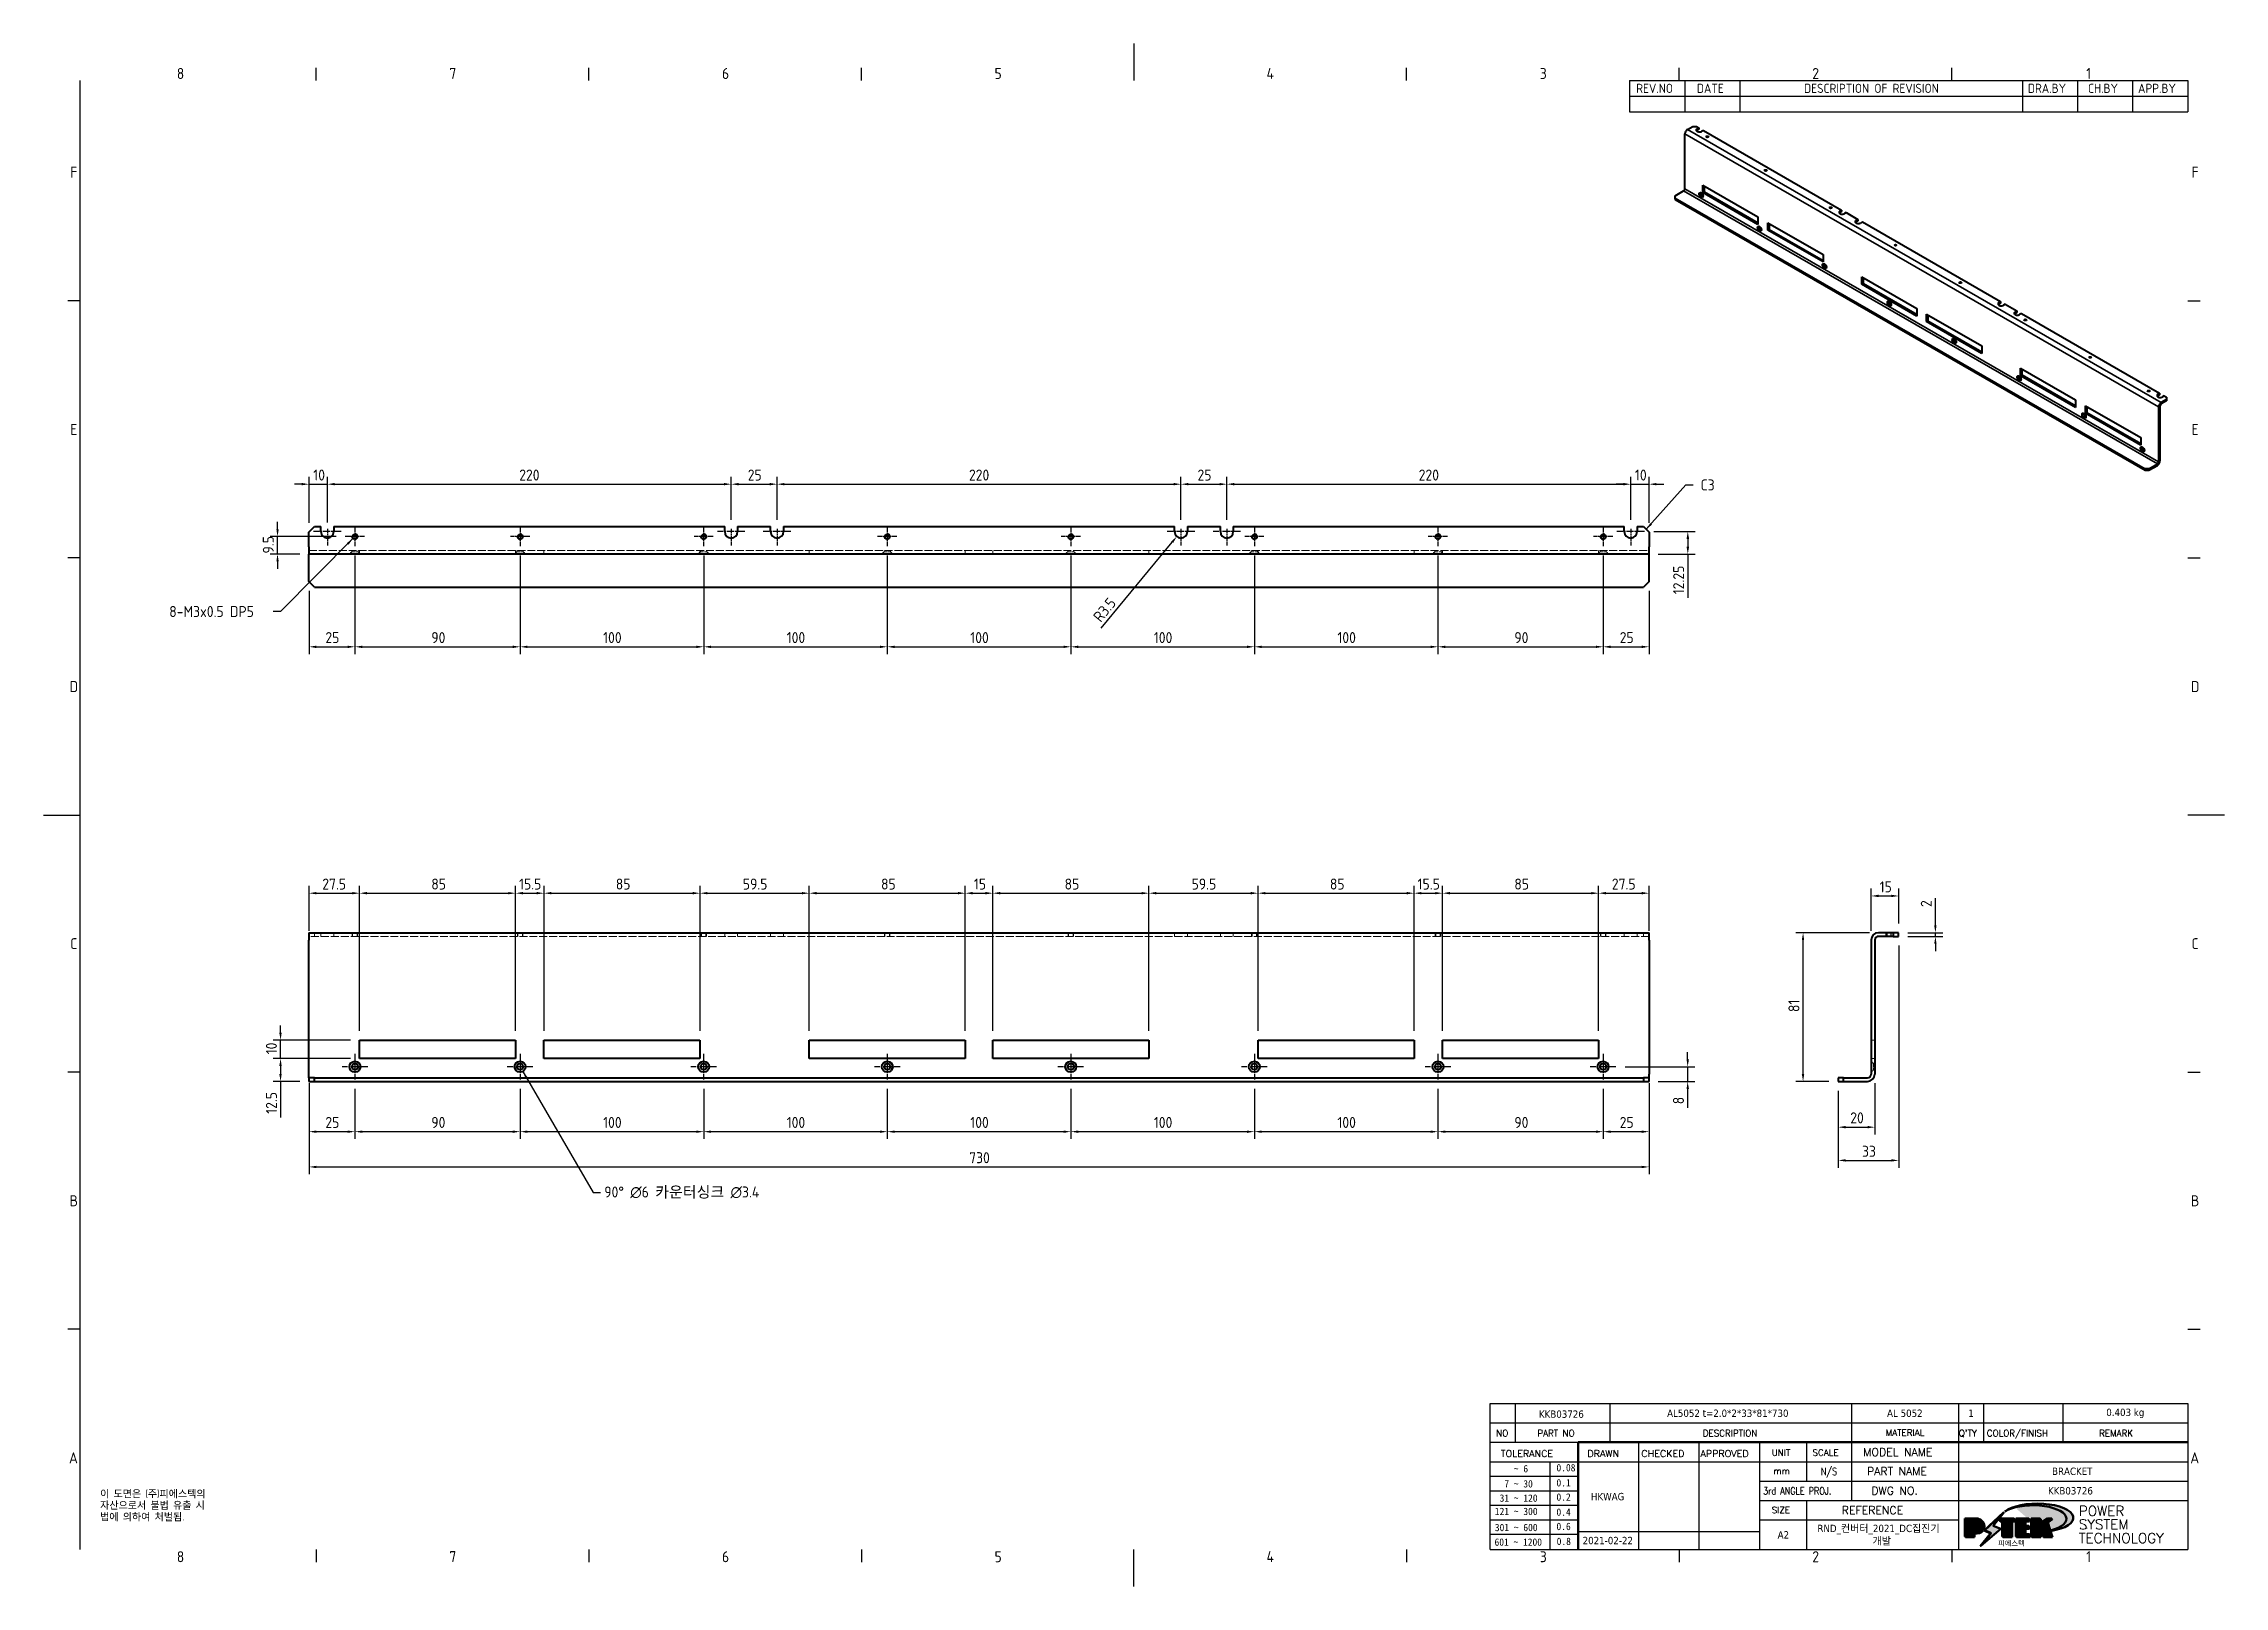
# Model space of a CAD drawing. Header units: millimetres. Extents: x 0 to 1188, y 0 to 840.
import ezdxf
from ezdxf.enums import TextEntityAlignment as Align

# ---------------------------------------------------------------- set-up
doc = ezdxf.new("R2010")
doc.units = ezdxf.units.MM
doc.header["$LTSCALE"] = 2
doc.linetypes.add('CHAIN', pattern=[0.3543, 0.2362, -0.0295, 0.0591, -0.0295])
doc.linetypes.add('DASHED', pattern=[0.2067, 0.1654, -0.0413])
doc.layers.get('0').update_dxf_attribs({"color": 3, "lineweight": 25})
for name, color, linetype, lineweight in [('가려진 것(ISO)', 2, 'DASHED', 18), ('가시적인 것(ISO)', 3, 'Continuous', 40), ('가시적인 좁은 것(ISO)', 3, 'Continuous', 35), ('경계(ISO)', 7, 'Continuous', 25), ('기호(ISO)', 5, 'Continuous', 25), ('제목(ISO)', 5, 'Continuous', 50), ('중심 표식(ISO)', 1, 'Continuous', 25), ('치수(ISO)', 2, 'Continuous', 25), ('해치(ISO)', 7, 'Continuous', 18)]:
    doc.layers.add(name, color=color, linetype=linetype, lineweight=lineweight)
doc.styles.add('HAN_291', font='')
doc.styles.add('HAN_370', font='', dxfattribs={"width": 2})
doc.styles.add('ISO ProportionalPSTEK', font='isocp.shx')
doc.styles.add('RC_284', font='ROMANC.shx')
doc.styles.add('RC_287', font='ROMANC.shx')
doc.styles.add('RC_292', font='ROMANC.shx')
doc.styles.add('ROMANT_294', font='romant.shx')
doc.styles.add('문자 텍스트_PSTEK_POSCO', font='isocp.shx')
doc.styles.add('치수 텍스트_PSTEK_POSCO', font='isocp.shx')
doc.styles.add('텍스트 스타일198', font='tahoma.ttf')
doc.styles.add('텍스트 스타일333', font='ROMANC.shx', dxfattribs={"width": 0.8})
doc.styles.get('HAN_291').set_extended_font_data('GulimChe')
doc.styles.get('HAN_370').set_extended_font_data('GulimChe')
doc.dimstyles.new('치수_PSTEK_POSCO', dxfattribs={"dimscale": 2, "dimtxt": 3, "dimasz": 2, "dimexe": 2, "dimexo": 2.5, "dimgap": 1, "dimtad": 1, "dimrnd": 1e-08, "dimdsep": 46, "dimtxsty": '치수 텍스트_PSTEK_POSCO', "dimcen": 0.09, "dimdle": 10, "dimclrd": 7, "dimclre": 7, "dimclrt": 2, "dimadec": 1, "dimazin": 2, "dimtfac": 1, "dimtmove": 0, "dimatfit": 3, "dimfxl": 0, "dimtolj": 1, "dimlwd": -1, "dimlwe": -1, "dimarcsym": 0})
doc.dimstyles.new('치수_PSTEK_POSCO$7', dxfattribs={"dimscale": 2, "dimtxt": 3, "dimasz": 2, "dimexe": 2, "dimexo": 2.5, "dimgap": 1, "dimtad": 1, "dimrnd": 1e-08, "dimdsep": 46, "dimtxsty": '치수 텍스트_PSTEK_POSCO', "dimcen": 0.09, "dimdle": 10, "dimclrd": 7, "dimclre": 7, "dimclrt": 2, "dimadec": 1, "dimazin": 2, "dimtfac": 1, "dimtmove": 0, "dimatfit": 3, "dimfxl": 0, "dimtolj": 1, "dimlwd": -1, "dimlwe": -1, "dimarcsym": 0})

msp = doc.modelspace()

# ---------------------------------------------------------------- texts
at = {"layer": '기호(ISO)', "color": 2, "insert": (902.661, 599.714), "char_height": 6, "attachment_point": 4, "style": '치수 텍스트_PSTEK_POSCO'}
msp.add_mtext('{C3}', dxfattribs=at)
at = {"layer": '기호(ISO)', "color": 2, "char_height": 6, "attachment_point": 4, "line_spacing_factor": 0.525, "style": '치수 텍스트_PSTEK_POSCO'}
for s, insert, width in [('{8-M3x0.5 DP5}', (68.439, 530.789), 54.56167), ('{90° \\fAIGDT|b0|i0;\\H6.0000;n\\fisocp|b0|i0;\\H6.0000;6 카운터싱크 \\fAIGDT|b0|i0;\\H6.0000;n\\fisocp|b0|i0;\\H6.0000;3.4}', (305.413, 214.403), 98.74739)]:
    msp.add_mtext(s, dxfattribs=dict(at, insert=insert, width=width))
at = {"layer": '기호(ISO)', "color": 7, "insert": (30.789, 52.457), "char_height": 4, "width": 102.48028, "attachment_point": 1, "line_spacing_factor": 0.944221, "style": '문자 텍스트_PSTEK_POSCO'}
msp.add_mtext('{이 도면은 (주)피에스텍의\\P자산으로서 불법 유출 시 \\P법에 의하여 처벌됨.}', dxfattribs=at)

# ---------------------------------------------------------------- blocks, each defined once
blk = doc.blocks.new('경계 Default Border')
at = {"layer": '경계(ISO)'}
for p, q in [((74.25, 410), (74.25, 413.4)), ((148.5, 410), (148.5, 413.4)), ((222.75, 410), (222.75, 413.4)), ((371.25, 410), (371.25, 413.4)), ((445.5, 410), (445.5, 413.4)), ((519.75, 410), (519.75, 413.4)), ((10, 350), (6.6, 350)), ((584, 350), (587.4, 350)), ((10, 280), (6.6, 280)), ((584, 280), (587.4, 280)), ((10, 140), (6.6, 140)), ((584, 140), (587.4, 140)), ((10, 70), (6.6, 70)), ((584, 70), (587.4, 70)), ((74.25, 10), (74.25, 6.6)), ((148.5, 10), (148.5, 6.6)), ((222.75, 10), (222.75, 6.6)), ((371.25, 10), (371.25, 6.6)), ((445.5, 10), (445.5, 6.6)), ((519.75, 10), (519.75, 6.6))]:
    blk.add_line(p, q, dxfattribs=at)
at = {"layer": '경계(ISO)', "flags": 128}
for points in [[(297, 420), (297, 410)], [(10, 10), (10, 410)], [(0, 210), (10, 210)], [(594, 210), (584, 210)], [(297, 0), (297, 10)]]:
    blk.add_lwpolyline(points, dxfattribs=at)
at = {"layer": '경계(ISO)', "color": 2, "char_height": 3, "attachment_point": 7, "style": '문자 텍스트_PSTEK_POSCO'}
for s, insert in [('8', (36.27, 410.37)), ('7', (110.52, 410.39)), ('6', (184.77, 410.37)), ('5', (259.02, 410.37)), ('4', (333.1, 410.4)), ('3', (407.54, 410.37)), ('2', (481.75, 410.37)), ('1', (556.36, 410.4)), ('F', (7.24, 383.5)), ('F', (585.04, 383.5)), ('E', (7.24, 313.47)), ('E', (585.04, 313.47)), ('D', (7.08, 243.47)), ('D', (584.88, 243.47)), ('C', (7.24, 173.47)), ('C', (585.04, 173.47)), ('B', (7.08, 103.47)), ('B', (584.88, 103.47)), ('A', (6.91, 33.49)), ('A', (584.71, 33.49)), ('8', (36.27, 6.57)), ('7', (110.52, 6.59)), ('6', (184.77, 6.57)), ('5', (259.02, 6.57)), ('4', (333.1, 6.6)), ('3', (407.54, 6.57)), ('2', (481.75, 6.57)), ('1', (556.36, 6.6))]:
    blk.add_mtext(s, dxfattribs=dict(at, insert=insert))
blk = doc.blocks.new('제목 블록 PSTEK')
h = blk.add_hatch(color=1)
edge = h.paths.add_edge_path(flags=0)
edge.add_line((314.22, 19.61), (314.22, 17))
edge.add_line((314.22, 17), (314.35, 17))
edge.add_arc((314.35, 17.65), 0.651, 270, 360)
edge.add_line((315, 17.65), (315, 18.96))
edge.add_arc((314.35, 18.96), 0.651, 0, 90)
edge.add_line((314.35, 19.61), (314.22, 19.61))
edge = h.paths.add_edge_path()
edge.add_arc((314.98, 18.29), 1.97, 270, 450)
edge.add_line((314.98, 20.26), (311.77, 20.26))
edge.add_line((311.77, 20.26), (311.77, 15.34))
edge.add_line((311.77, 15.34), (314.22, 15.34))
edge.add_line((314.22, 15.34), (314.22, 16.32))
edge.add_line((314.22, 16.32), (314.98, 16.32))
h = blk.add_hatch(color=252)
edge = h.paths.add_edge_path()
edge.add_arc((314.98, 18.29), 1.97, 270, 406.82787)
edge.add_arc((315.16, 18.14), 1.97, -90, 53.56098, ccw=False)
edge.add_line((315.16, 16.17), (314.4, 16.17))
edge.add_line((314.4, 16.17), (314.4, 15.19))
edge.add_line((314.4, 15.19), (311.94, 15.19))
edge.add_line((311.94, 15.19), (311.94, 15.34))
edge.add_line((311.94, 15.34), (314.22, 15.34))
edge.add_line((314.22, 15.34), (314.22, 16.32))
edge.add_line((314.22, 16.32), (314.98, 16.32))
h = blk.add_hatch(color=252)
edge = h.paths.add_edge_path()
edge.add_line((314.4, 19.46), (314.53, 19.46))
edge.add_arc((314.53, 18.81), 0.651, 60.41893, 90, ccw=False)
edge.add_arc((314.35, 18.96), 0.651, 39.96992, 90)
edge.add_line((314.35, 19.61), (314.22, 19.61))
edge.add_line((314.22, 19.61), (314.22, 17))
edge.add_line((314.22, 17), (314.35, 17))
edge.add_arc((314.35, 17.65), 0.651, 270, 274.69308)
edge.add_line((314.4, 17), (314.4, 19.46))
for color, points in [(252, [(317.22, 17.06), (322.03, 21.63), (322.28, 21.94), (317.05, 16.98), (318.75, 16.19), (316, 12.72), (316.34, 13), (318.92, 16.27)]), (5, [(321.62, 17.42), (319.53, 18.25), (322.45, 22.02), (317.22, 17.06), (318.92, 16.27), (316.17, 12.8)]), (1, [(324.48, 19.61), (325.24, 19.61), (325.24, 20.26), (321.23, 20.26), (321.23, 19.61), (321.98, 19.61), (321.98, 15.34), (324.48, 15.34)]), (252, [(321.98, 19.61), (321.4, 19.61), (321.4, 19.46), (321.98, 19.46)]), (252, [(324.66, 19.46), (325.42, 19.46), (325.42, 20.11), (325.24, 20.11), (325.24, 19.61), (324.48, 19.61), (324.48, 15.34), (322.16, 15.34), (322.16, 15.19), (324.66, 15.19)]), (1, [(329.23, 20.26), (325.66, 20.26), (325.66, 15.34), (329.36, 15.34), (329.36, 15.99), (328.11, 15.99), (328.11, 17.56), (329.23, 17.56), (329.23, 18.26), (328.11, 18.26), (328.11, 19.61), (329.23, 19.61)]), (252, [(328.29, 19.46), (329.41, 19.46), (329.41, 20.11), (329.23, 20.11), (329.23, 19.61), (328.11, 19.61), (328.11, 18.26), (328.29, 18.26)]), (252, [(328.29, 17.42), (329.41, 17.42), (329.41, 18.11), (329.23, 18.11), (329.23, 17.56), (328.11, 17.56), (328.11, 15.99), (328.29, 15.99)]), (1, [(332.33, 20.26), (329.86, 20.26), (329.86, 15.34), (332.33, 15.34), (332.33, 17.43), (333.07, 15.34), (335.49, 15.34), (334.25, 19.31), (335.44, 20.26), (334.31, 20.26), (332.33, 19)]), (252, [(332.51, 20.11), (332.33, 20.11), (332.33, 19), (332.51, 19.11)]), (252, [(335.62, 20.11), (335.25, 20.11), (334.25, 19.31), (335.49, 15.34), (333.2, 15.34), (333.25, 15.19), (335.66, 15.19), (334.43, 19.16)]), (252, [(329.54, 15.85), (329.36, 15.85), (329.36, 15.34), (325.83, 15.34), (325.83, 15.19), (329.54, 15.19)]), (252, [(332.51, 16.93), (332.33, 17.43), (332.33, 15.34), (330.04, 15.34), (330.04, 15.19), (332.51, 15.19)])]:
    blk.add_hatch(color=color).paths.add_polyline_path(points)
at = {"layer": '해치(ISO)'}
h = blk.add_hatch(color=140, dxfattribs=at)
edge = h.paths.add_edge_path()
edge.add_ellipse((330.37, 20.16), major_axis=(9.1, 0), ratio=0.40699, start_angle=301.30985, end_angle=507.74369)
edge.add_ellipse((331.53, 20.46), major_axis=(-9.82, 0), ratio=0.39426, start_angle=111.51207, end_angle=334.47025, ccw=False)
edge.add_line((335.14, 16.86), (335.1, 16.99))
at = {"color": 180}
for p, q in [((182.48, 11.79), (182.48, 51.57)), ((182.48, 51.57), (372.48, 51.57)), ((189.27, 51.57), (189.27, 41.01)), ((215.22, 41.01), (215.22, 51.57)), ((280.88, 51.57), (280.88, 41.01)), ((310.09, 51.57), (310.09, 41.01)), ((316.9, 51.57), (316.9, 41.01)), ((338.46, 51.57), (338.46, 41.01)), ((372.48, 51.57), (372.48, 11.79)), ((182.48, 46.29), (372.48, 46.29)), ((182.48, 41.01), (206.45, 41.01)), ((182.48, 35.73), (206.45, 35.73)), ((198.86, 12.03), (198.86, 35.73)), ((206.45, 35.73), (372.48, 35.73)), ((222.94, 11.79), (222.94, 41.01)), ((239.43, 11.79), (239.43, 41.01)), ((255.92, 11.79), (255.92, 41.01)), ((268.69, 41.01), (268.69, 30.45)), ((280.88, 41.01), (280.88, 25.17)), ((310.09, 41.01), (310.09, 11.79)), ((182.48, 31.78), (206.45, 31.78)), ((255.92, 30.45), (372.48, 30.45)), ((182.48, 27.83), (206.45, 27.83)), ((182.48, 23.88), (206.45, 23.88)), ((255.92, 25.17), (372.48, 25.17)), ((268.69, 25.17), (268.69, 11.79)), ((182.48, 19.93), (206.45, 19.93)), ((255.92, 19.89), (310.09, 19.89)), ((182.48, 15.98), (206.45, 15.98)), ((206.45, 16.74), (255.92, 16.74)), ((182.48, 11.79), (372.48, 11.79))]:
    blk.add_line(p, q, dxfattribs=at)
at = {"color": 7, "lineweight": 50}
for p, q in [((206.45, 11.79), (206.45, 41.01)), ((206.45, 41.01), (372.48, 41.01))]:
    blk.add_line(p, q, dxfattribs=at)
at = {"color": 7}
for p, q in [((314.98, 20.26), (311.77, 20.26)), ((311.77, 20.26), (311.77, 15.34)), ((314.98, 20.26), (311.77, 20.26)), ((311.77, 20.26), (311.77, 15.34)), ((314.22, 17), (314.22, 19.61)), ((314.22, 19.61), (314.35, 19.61)), ((314.35, 19.61), (314.22, 19.61)), ((314.22, 19.61), (314.22, 17)), ((314.22, 17), (314.22, 19.61)), ((314.22, 19.61), (314.35, 19.61)), ((314.4, 19.46), (314.53, 19.46)), ((314.4, 17), (314.4, 19.46)), ((315, 18.96), (315, 17.65)), ((315, 18.96), (315, 17.65)), ((322.28, 21.94), (317.05, 16.98)), ((322.45, 22.02), (317.22, 17.06)), ((317.22, 17.06), (322.03, 21.63)), ((319.53, 18.25), (322.45, 22.02)), ((321.62, 17.42), (319.53, 18.25)), ((325.24, 20.26), (321.23, 20.26)), ((321.23, 20.26), (321.23, 19.61)), ((325.24, 20.26), (321.23, 20.26)), ((321.23, 20.26), (321.23, 19.61)), ((321.23, 19.61), (321.98, 19.61)), ((321.23, 19.61), (321.98, 19.61)), ((321.4, 19.61), (321.4, 19.46)), ((321.98, 19.61), (321.4, 19.61)), ((321.4, 19.46), (321.98, 19.46)), ((321.98, 19.61), (321.98, 15.34)), ((321.98, 19.46), (321.98, 19.61)), ((321.98, 19.61), (321.98, 15.34)), ((322.03, 21.63), (322.28, 21.94)), ((324.48, 19.61), (325.24, 19.61)), ((324.48, 15.34), (324.48, 19.61)), ((325.24, 19.61), (324.48, 19.61)), ((324.48, 19.61), (324.48, 15.34)), ((324.48, 19.61), (325.24, 19.61)), ((324.48, 15.34), (324.48, 19.61)), ((324.66, 19.46), (325.42, 19.46)), ((324.66, 15.19), (324.66, 19.46)), ((325.24, 19.61), (325.24, 20.26)), ((325.24, 19.61), (325.24, 20.26)), ((325.42, 20.11), (325.24, 20.11)), ((325.24, 20.11), (325.24, 19.61)), ((325.42, 19.46), (325.42, 20.11)), ((329.23, 20.26), (325.66, 20.26)), ((325.66, 20.26), (325.66, 15.34)), ((325.66, 20.26), (325.66, 15.34)), ((329.23, 20.26), (325.66, 20.26)), ((328.11, 18.26), (328.11, 19.61)), ((328.11, 19.61), (329.23, 19.61)), ((329.23, 19.61), (328.11, 19.61)), ((328.11, 19.61), (328.11, 18.26)), ((328.11, 18.26), (328.11, 19.61)), ((328.11, 19.61), (329.23, 19.61)), ((329.23, 18.26), (328.11, 18.26)), ((328.11, 18.26), (328.29, 18.26)), ((329.23, 18.26), (328.11, 18.26)), ((328.29, 18.26), (328.29, 19.46)), ((328.29, 19.46), (329.41, 19.46)), ((329.23, 19.61), (329.23, 20.26)), ((329.23, 19.61), (329.23, 20.26)), ((329.41, 20.11), (329.23, 20.11)), ((329.23, 20.11), (329.23, 19.61)), ((329.23, 17.56), (329.23, 18.26)), ((329.23, 17.56), (329.23, 18.26)), ((329.41, 18.11), (329.23, 18.11)), ((329.23, 18.11), (329.23, 17.56)), ((329.41, 19.46), (329.41, 20.11)), ((329.41, 17.42), (329.41, 18.11)), ((332.33, 20.26), (329.86, 20.26)), ((329.86, 20.26), (329.86, 15.34)), ((329.86, 20.26), (329.86, 15.34)), ((332.33, 20.26), (329.86, 20.26)), ((334.31, 20.26), (332.33, 19)), ((332.33, 19), (332.33, 20.26)), ((334.31, 20.26), (332.33, 19)), ((332.33, 19), (332.33, 20.26)), ((332.51, 20.11), (332.33, 20.11)), ((332.33, 20.11), (332.33, 19)), ((332.33, 19), (332.51, 19.11)), ((332.51, 19.11), (332.51, 20.11)), ((334.25, 19.31), (335.44, 20.26)), ((334.25, 19.31), (335.44, 20.26)), ((335.25, 20.11), (334.25, 19.31)), ((335.49, 15.34), (334.25, 19.31)), ((334.25, 19.31), (335.49, 15.34)), ((335.49, 15.34), (334.25, 19.31)), ((335.44, 20.26), (334.31, 20.26)), ((335.44, 20.26), (334.31, 20.26)), ((334.43, 19.16), (335.62, 20.11)), ((335.66, 15.19), (334.43, 19.16)), ((335.62, 20.11), (335.25, 20.11)), ((311.77, 15.34), (314.22, 15.34)), ((311.77, 15.34), (314.22, 15.34)), ((314.22, 15.34), (311.94, 15.34)), ((311.94, 15.34), (311.94, 15.19)), ((311.94, 15.19), (314.4, 15.19)), ((314.35, 17), (314.22, 17)), ((314.22, 17), (314.35, 17)), ((314.35, 17), (314.22, 17)), ((314.22, 16.32), (314.98, 16.32)), ((314.22, 15.34), (314.22, 16.32)), ((314.98, 16.32), (314.22, 16.32)), ((314.22, 16.32), (314.22, 15.34)), ((314.22, 16.32), (314.98, 16.32)), ((314.22, 15.34), (314.22, 16.32)), ((314.4, 16.17), (315.16, 16.17)), ((314.4, 15.19), (314.4, 16.17)), ((318.75, 16.19), (316, 12.72)), ((316, 12.72), (316.34, 13)), ((316.17, 12.8), (321.62, 17.42)), ((318.92, 16.27), (316.17, 12.8)), ((316.34, 13), (318.92, 16.27)), ((317.05, 16.98), (318.75, 16.19)), ((318.92, 16.27), (317.22, 17.06)), ((317.22, 17.06), (318.92, 16.27)), ((321.98, 15.34), (324.48, 15.34)), ((321.98, 15.34), (324.48, 15.34)), ((324.48, 15.34), (322.16, 15.34)), ((322.16, 15.34), (322.16, 15.19)), ((322.16, 15.19), (324.66, 15.19)), ((325.66, 15.34), (329.36, 15.34)), ((325.66, 15.34), (329.36, 15.34)), ((329.36, 15.34), (325.83, 15.34)), ((325.83, 15.34), (325.83, 15.19)), ((325.83, 15.19), (329.54, 15.19)), ((328.11, 17.56), (329.23, 17.56)), ((328.11, 15.99), (328.11, 17.56)), ((329.23, 17.56), (328.11, 17.56)), ((328.11, 17.56), (328.11, 15.99)), ((328.11, 17.56), (329.23, 17.56)), ((328.11, 15.99), (328.11, 17.56)), ((329.36, 15.99), (328.11, 15.99)), ((328.11, 15.99), (328.29, 15.99)), ((329.36, 15.99), (328.11, 15.99)), ((328.29, 15.99), (328.29, 17.42)), ((328.29, 17.42), (329.41, 17.42)), ((329.36, 15.34), (329.36, 15.99)), ((329.36, 15.34), (329.36, 15.99)), ((329.54, 15.85), (329.36, 15.85)), ((329.36, 15.85), (329.36, 15.34)), ((329.54, 15.19), (329.54, 15.85)), ((329.86, 15.34), (332.33, 15.34)), ((329.86, 15.34), (332.33, 15.34)), ((332.33, 15.34), (330.04, 15.34)), ((330.04, 15.34), (330.04, 15.19)), ((330.04, 15.19), (332.51, 15.19)), ((332.33, 17.43), (333.07, 15.34)), ((332.33, 15.34), (332.33, 17.43)), ((332.51, 16.93), (332.33, 17.43)), ((332.33, 17.43), (332.33, 15.34)), ((332.33, 17.43), (333.07, 15.34)), ((332.33, 15.34), (332.33, 17.43)), ((332.51, 15.19), (332.51, 16.93)), ((333.07, 15.34), (335.49, 15.34)), ((333.07, 15.34), (335.49, 15.34)), ((335.49, 15.34), (333.2, 15.34)), ((333.2, 15.34), (333.25, 15.19)), ((333.25, 15.19), (335.66, 15.19)), ((345.04, 17.5), (344.99, 17.69))]:
    blk.add_line(p, q, dxfattribs=at)
at = {"color": 1}
for p, q in [((314.98, 20.26), (311.77, 20.26)), ((311.77, 20.26), (311.77, 15.34)), ((314.22, 17), (314.22, 19.61)), ((314.22, 19.61), (314.35, 19.61)), ((315, 18.96), (315, 17.65)), ((325.24, 20.26), (321.23, 20.26)), ((321.23, 20.26), (321.23, 19.61)), ((321.23, 19.61), (321.98, 19.61)), ((321.98, 19.61), (321.98, 15.34)), ((324.48, 19.61), (325.24, 19.61)), ((324.48, 15.34), (324.48, 19.61)), ((325.24, 19.61), (325.24, 20.26)), ((329.23, 20.26), (325.66, 20.26)), ((325.66, 20.26), (325.66, 15.34)), ((328.11, 18.26), (328.11, 19.61)), ((328.11, 19.61), (329.23, 19.61)), ((329.23, 18.26), (328.11, 18.26)), ((329.23, 19.61), (329.23, 20.26)), ((329.23, 17.56), (329.23, 18.26)), ((332.33, 20.26), (329.86, 20.26)), ((329.86, 20.26), (329.86, 15.34)), ((334.31, 20.26), (332.33, 19)), ((332.33, 19), (332.33, 20.26)), ((334.25, 19.31), (335.44, 20.26)), ((335.49, 15.34), (334.25, 19.31)), ((335.44, 20.26), (334.31, 20.26)), ((311.77, 15.34), (314.22, 15.34)), ((314.35, 17), (314.22, 17)), ((314.22, 16.32), (314.98, 16.32)), ((314.22, 15.34), (314.22, 16.32)), ((321.98, 15.34), (324.48, 15.34)), ((325.66, 15.34), (329.36, 15.34)), ((328.11, 17.56), (329.23, 17.56)), ((328.11, 15.99), (328.11, 17.56)), ((329.36, 15.99), (328.11, 15.99)), ((329.36, 15.34), (329.36, 15.99)), ((329.86, 15.34), (332.33, 15.34)), ((332.33, 17.43), (333.07, 15.34)), ((332.33, 15.34), (332.33, 17.43)), ((333.07, 15.34), (335.49, 15.34))]:
    blk.add_line(p, q, dxfattribs=at)
at = {"color": 5}
for p, q in [((322.45, 22.02), (317.22, 17.06)), ((319.53, 18.25), (322.45, 22.02)), ((321.62, 17.42), (319.53, 18.25)), ((316.17, 12.8), (321.62, 17.42)), ((318.92, 16.27), (316.17, 12.8)), ((317.22, 17.06), (318.92, 16.27))]:
    blk.add_line(p, q, dxfattribs=at)
at = {"color": 7}
for centre, radius, start, end in [((314.35, 18.96), 0.651, 0, 90), ((314.35, 18.96), 0.651, 39.96992, 90), ((314.35, 18.96), 0.651, 0, 90), ((314.53, 18.81), 0.651, 60.41893, 90), ((314.98, 18.29), 1.97, 270, 90), ((314.98, 18.29), 1.97, 270, 90), ((314.98, 18.29), 1.97, 270, 46.82787), ((315.16, 18.14), 1.97, 270, 53.56098), ((314.35, 17.65), 0.651, 270, 0), ((314.35, 17.65), 0.651, 270, 0), ((314.35, 17.65), 0.651, 270, 274.69308)]:
    blk.add_arc(centre, radius, start, end, dxfattribs=at)
at = {"color": 1}
for centre, radius, start, end in [((314.35, 18.96), 0.651, 0, 90), ((314.98, 18.29), 1.97, 270, 90), ((314.35, 17.65), 0.651, 270, 0)]:
    blk.add_arc(centre, radius, start, end, dxfattribs=at)
at = {"layer": '제목(ISO)', "lineweight": 18}
blk.add_line((182.48, 35.73), (182.48, 11.79), dxfattribs=at)
at = {"layer": '제목(ISO)'}
for p, q in [((314.98, 20.26), (311.77, 20.26)), ((311.77, 20.26), (311.77, 15.34)), ((314.22, 17), (314.22, 19.61)), ((314.22, 19.61), (314.35, 19.61)), ((314.35, 19.61), (314.22, 19.61)), ((314.22, 19.61), (314.22, 17)), ((314.4, 19.46), (314.53, 19.46)), ((314.4, 17), (314.4, 19.46)), ((315, 18.96), (315, 17.65)), ((322.28, 21.94), (317.05, 16.98)), ((322.45, 22.02), (317.22, 17.06)), ((317.22, 17.06), (322.03, 21.63)), ((319.53, 18.25), (322.45, 22.02)), ((321.62, 17.42), (319.53, 18.25)), ((325.24, 20.26), (321.23, 20.26)), ((321.23, 20.26), (321.23, 19.61)), ((321.23, 19.61), (321.98, 19.61)), ((321.98, 19.61), (321.4, 19.61)), ((321.4, 19.61), (321.4, 19.46)), ((321.4, 19.46), (321.98, 19.46)), ((321.98, 19.61), (321.98, 15.34)), ((321.98, 19.46), (321.98, 19.61)), ((322.03, 21.63), (322.28, 21.94)), ((324.48, 19.61), (325.24, 19.61)), ((324.48, 15.34), (324.48, 19.61)), ((325.24, 19.61), (324.48, 19.61)), ((324.48, 19.61), (324.48, 15.34)), ((324.66, 19.46), (325.42, 19.46)), ((324.66, 15.19), (324.66, 19.46)), ((325.24, 19.61), (325.24, 20.26)), ((325.42, 20.11), (325.24, 20.11)), ((325.24, 20.11), (325.24, 19.61)), ((325.42, 19.46), (325.42, 20.11)), ((329.23, 20.26), (325.66, 20.26)), ((325.66, 20.26), (325.66, 15.34)), ((328.11, 18.26), (328.11, 19.61)), ((328.11, 19.61), (329.23, 19.61)), ((329.23, 19.61), (328.11, 19.61)), ((328.11, 19.61), (328.11, 18.26)), ((329.23, 18.26), (328.11, 18.26)), ((328.11, 18.26), (328.29, 18.26)), ((328.29, 19.46), (329.41, 19.46)), ((328.29, 18.26), (328.29, 19.46)), ((329.23, 19.61), (329.23, 20.26)), ((329.41, 20.11), (329.23, 20.11)), ((329.23, 20.11), (329.23, 19.61)), ((329.23, 17.56), (329.23, 18.26)), ((329.41, 18.11), (329.23, 18.11)), ((329.23, 18.11), (329.23, 17.56)), ((329.41, 19.46), (329.41, 20.11)), ((329.41, 17.42), (329.41, 18.11)), ((332.33, 20.26), (329.86, 20.26)), ((329.86, 20.26), (329.86, 15.34)), ((334.31, 20.26), (332.33, 19)), ((332.33, 19), (332.33, 20.26)), ((332.51, 20.11), (332.33, 20.11)), ((332.33, 20.11), (332.33, 19)), ((332.33, 19), (332.51, 19.11)), ((332.51, 19.11), (332.51, 20.11)), ((334.25, 19.31), (335.44, 20.26)), ((335.25, 20.11), (334.25, 19.31)), ((335.49, 15.34), (334.25, 19.31)), ((334.25, 19.31), (335.49, 15.34)), ((335.44, 20.26), (334.31, 20.26)), ((334.43, 19.16), (335.62, 20.11)), ((335.66, 15.19), (334.43, 19.16)), ((335.62, 20.11), (335.25, 20.11)), ((311.77, 15.34), (314.22, 15.34)), ((314.22, 15.34), (311.94, 15.34)), ((311.94, 15.34), (311.94, 15.19)), ((311.94, 15.19), (314.4, 15.19)), ((314.35, 17), (314.22, 17)), ((314.22, 17), (314.35, 17)), ((314.22, 15.34), (314.22, 16.32)), ((314.22, 16.32), (314.98, 16.32)), ((314.98, 16.32), (314.22, 16.32)), ((314.22, 16.32), (314.22, 15.34)), ((314.4, 15.19), (314.4, 16.17)), ((314.4, 16.17), (315.16, 16.17)), ((318.75, 16.19), (316, 12.72)), ((316, 12.72), (316.34, 13)), ((316.17, 12.8), (321.62, 17.42)), ((318.92, 16.27), (316.17, 12.8)), ((316.34, 13), (318.92, 16.27)), ((317.05, 16.98), (318.75, 16.19)), ((317.22, 17.06), (318.92, 16.27)), ((318.92, 16.27), (317.22, 17.06)), ((321.98, 15.34), (324.48, 15.34)), ((324.48, 15.34), (322.16, 15.34)), ((322.16, 15.34), (322.16, 15.19)), ((322.16, 15.19), (324.66, 15.19)), ((325.66, 15.34), (329.36, 15.34)), ((329.36, 15.34), (325.83, 15.34)), ((325.83, 15.34), (325.83, 15.19)), ((325.83, 15.19), (329.54, 15.19)), ((328.11, 15.99), (328.11, 17.56)), ((328.11, 17.56), (329.23, 17.56)), ((329.23, 17.56), (328.11, 17.56)), ((328.11, 17.56), (328.11, 15.99)), ((329.36, 15.99), (328.11, 15.99)), ((328.11, 15.99), (328.29, 15.99)), ((328.29, 17.42), (329.41, 17.42)), ((328.29, 15.99), (328.29, 17.42)), ((329.36, 15.34), (329.36, 15.99)), ((329.54, 15.85), (329.36, 15.85)), ((329.36, 15.85), (329.36, 15.34)), ((329.54, 15.19), (329.54, 15.85)), ((329.86, 15.34), (332.33, 15.34)), ((332.33, 15.34), (330.04, 15.34)), ((330.04, 15.34), (330.04, 15.19)), ((330.04, 15.19), (332.51, 15.19)), ((332.33, 15.34), (332.33, 17.43)), ((332.33, 17.43), (333.07, 15.34)), ((332.51, 16.93), (332.33, 17.43)), ((332.33, 17.43), (332.33, 15.34)), ((332.51, 15.19), (332.51, 16.93)), ((333.07, 15.34), (335.49, 15.34)), ((335.49, 15.34), (333.2, 15.34)), ((333.2, 15.34), (333.25, 15.19)), ((333.25, 15.19), (335.66, 15.19))]:
    blk.add_line(p, q, dxfattribs=at)
at = {"layer": '제목(ISO)', "color": 4}
blk.add_line((335.14, 16.86), (335.1, 16.99), dxfattribs=at)
at = {"layer": '제목(ISO)'}
for centre, radius, start, end in [((314.35, 18.96), 0.651, 0, 90), ((314.35, 18.96), 0.651, 39.96992, 90), ((314.53, 18.81), 0.651, 60.41893, 90), ((314.98, 18.29), 1.97, 46.82787, 90), ((314.98, 18.29), 1.97, 270, 46.82787), ((314.98, 18.29), 1.97, 270, 46.82787), ((315.16, 18.14), 1.97, 270, 53.56098), ((314.35, 17.65), 0.651, 270, 0), ((314.35, 17.65), 0.651, 270, 274.69308)]:
    blk.add_arc(centre, radius, start, end, dxfattribs=at)
at = {"layer": '제목(ISO)', "color": 4}
for centre, major_axis, ratio, start_param, end_param in [((331.53, 20.46), (9.82, 0), 0.39426, 5.087845, 8.9792), ((330.37, 20.16), (9.1, 0), 0.40699, 5.258849, 8.861799)]:
    blk.add_ellipse(centre, major_axis=major_axis, ratio=ratio, start_param=start_param, end_param=end_param, dxfattribs=at)
at = {"color": 2}
for s, height, style, p in [('NO', 1.742, 'RC_284', (184.14, 42.62)), ('PART NO', 1.742, 'RC_284', (195.34, 42.62)), ('DESCRIPTION', 1.7424, 'RC_284', (240.4, 42.62)), ("Q'TY", 1.742, 'RC_284', (310.14, 42.62)), ('COLOR/FINISH', 1.7424, 'RC_284', (317.77, 42.62)), ('REMARK', 1.742, 'RC_284', (348.35, 42.62)), (' TOLERANCE', 1.9, 'RC_287', (184.09, 37.01)), ('DRAWN', 1.9, 'RC_287', (208.98, 37.01)), ('CHECKED', 1.9, 'RC_287', (223.69, 37.01)), ('APPROVED', 1.9, 'RC_287', (239.78, 37.01)), ('UNIT', 1.742, 'RC_284', (259.17, 37.34)), ('SCALE', 1.742, 'RC_284', (270.29, 37.34)), ('MODEL NAME', 2.178, 'RC_292', (284.1, 37.25)), ('  7 ~ 30', 2, 'HAN_291', (183.77, 28.71)), ('    ~ 6', 2, 'HAN_291', (183.77, 32.82)), ('0.08', 2, 'HAN_291', (200.55, 33.1)), ('0.1', 2, 'HAN_291', (200.55, 28.99)), ('mm', 1.742, 'RC_284', (259.65, 32.35)), ('PART NAME', 2.178, 'RC_292', (285.14, 32.03)), (' 31 ~ 120', 2, 'HAN_291', (183.77, 24.83)), ('0.2', 2, 'HAN_291', (200.55, 25.11)), (' DWG NO.', 2.178, 'RC_292', (284.81, 26.75)), ('301 ~ 600', 2, 'HAN_291', (183.77, 16.83)), ('121 ~ 300', 2, 'HAN_291', (183.77, 21.21)), ('0.4', 2, 'HAN_291', (200.55, 21)), ('0.6', 2, 'HAN_291', (200.55, 17.12)), ('SIZE', 1.742, 'RC_284', (259.17, 21.69)), ('REFERENCE', 2.178, 'RC_292', (278.27, 21.43)), ('601 ~ 1200', 2, 'HAN_291', (183.68, 12.85)), ('0.8', 2, 'HAN_291', (200.61, 13.06))]:
    blk.add_text(s, height=height, dxfattribs=dict(at, style=style)).set_placement(p)
at = {"color": 2, "style": 'RC_284'}
blk.add_text('MATERIAL', height=1.742, dxfattribs=at).set_placement((295.48, 43.65), align=Align.MIDDLE_CENTER)
at = {"color": 7, "style": '텍스트 스타일333', "width": 0.8}
blk.add_text('N/S', height=2, dxfattribs=at).set_placement((274.78, 33.09), align=Align.MIDDLE_CENTER)
at = {"color": 2, "style": '텍스트 스타일333', "width": 0.8}
blk.add_text('3rd ANGLE PROJ.', height=2, dxfattribs=at).set_placement((256.84, 26.76))
at = {"color": 7, "style": 'ROMANT_294'}
for s, p in [('POWER', (342.83, 20.97)), ('SYSTEM', (342.83, 17.33)), ('TECHNOLOGY', (342.83, 13.57))]:
    blk.add_text(s, height=2.7, dxfattribs=at).set_placement(p)
at = {"color": 7, "insert": (320.85, 14.21), "char_height": 1.4, "attachment_point": 1, "line_spacing_factor": 0.332, "style": 'HAN_370'}
blk.add_mtext('\\fHY견고딕|b0|i0;\\H1.4000;피에스텍', dxfattribs=at)
at = {"layer": '제목(ISO)', "color": 7, "style": '텍스트 스타일198'}
for tag, p in [('부품_번호_001', (195.78, 47.68)), ('설명_001', (230.68, 47.92)), ('재질_001', (290.6, 47.93)), ("3._Q'TY_001", (312.71, 47.92)), ('질량\\P3;_001', (350.3, 48.16)), ('제목_001', (335.53, 32.12)), ('설계자_001', (209.94, 25.23)), ('부품_번호_001', (334.44, 26.81)), ('프로젝트_001', (271.63, 16.57)), ('작성_날짜_001', (207.68, 13.27)), ('시트_크기_001', (260.79, 14.82)), ('프로젝트_002', (286.64, 13.15))]:
    blk.add_attdef(tag, p, '', height=2, dxfattribs=at)
for tag, p in [('4._COLOR', (327.68, 48.93)), ('1._MODEL_NAME', (341.23, 38.37)), ('점검자', (231.18, 26.23)), ('엔지니어링_승인자', (247.67, 26.23)), ('점검_날짜', (231.18, 14.27)), ('엔지니어링_승인_날짜', (247.67, 14.27))]:
    blk.add_attdef(tag, text='', height=2, dxfattribs=at).set_placement(p, align=Align.MIDDLE_CENTER)
blk = doc.blocks.new('리비전 내역')
at = {"layer": '기호(ISO)'}
for p, q in [((432, 410), (584, 410)), ((432, 410), (432, 405.72)), ((447, 410), (447, 405.72)), ((462, 410), (462, 405.72)), ((539, 410), (539, 405.72)), ((554, 410), (554, 405.72)), ((569, 410), (569, 405.72)), ((584, 410), (584, 405.72)), ((432, 405.72), (584, 405.72)), ((432, 405.72), (432, 401.44)), ((447, 405.72), (447, 401.44)), ((462, 405.72), (462, 401.44)), ((539, 405.72), (539, 401.44)), ((554, 405.72), (554, 401.44)), ((569, 405.72), (569, 401.44)), ((584, 405.72), (584, 401.44)), ((432, 401.44), (584, 401.44))]:
    blk.add_line(p, q, dxfattribs=at)
at = {"layer": '기호(ISO)', "color": 2, "char_height": 2.5, "attachment_point": 7, "style": 'ISO ProportionalPSTEK'}
for s, insert in [('REV.NO', (433.79, 406.58)), ('DATE', (450.31, 406.58)), ('DESCRIPTION OF REVISION', (479.51, 406.58)), ('DRA.BY', (540.48, 406.58)), ('CH.BY', (556.86, 406.58)), ('APP.BY', (570.48, 406.58))]:
    blk.add_mtext(s, dxfattribs=dict(at, insert=insert))
blk = doc.blocks.new('*D22')
at = {"layer": 'Defpoints', "color": 0}
for p in [(144.6, 278.9), (169.6, 275.9), (169.6, 247.6)]:
    blk.add_point(p, dxfattribs=at)
at = {"layer": '치수(ISO)', "color": 7}
for p, q in [((144.6, 273.9), (144.6, 243.6)), ((169.6, 270.9), (169.6, 243.6)), ((148.6, 247.6), (165.6, 247.6))]:
    blk.add_line(p, q, dxfattribs=at)
for points in [[(148.6, 248.2), (148.6, 246.9), (144.6, 247.6)], [(165.6, 248.2), (165.6, 246.9), (169.6, 247.6)]]:
    blk.add_solid(points, dxfattribs=at)
at = {"layer": '치수(ISO)', "color": 2, "insert": (153.5, 252.6), "char_height": 6, "attachment_point": 4, "style": '치수 텍스트_PSTEK_POSCO'}
blk.add_mtext('\\A1;25', dxfattribs=at)
blk = doc.blocks.new('*D23')
at = {"layer": 'Defpoints', "color": 0}
for p in [(169.6, 275.9), (259.6, 275.9), (259.6, 247.6)]:
    blk.add_point(p, dxfattribs=at)
at = {"layer": '치수(ISO)', "color": 7}
for p, q in [((169.6, 270.9), (169.6, 243.6)), ((259.6, 270.9), (259.6, 243.6)), ((173.6, 247.6), (255.6, 247.6))]:
    blk.add_line(p, q, dxfattribs=at)
for points in [[(173.6, 248.2), (173.6, 246.9), (169.6, 247.6)], [(255.6, 248.2), (255.6, 246.9), (259.6, 247.6)]]:
    blk.add_solid(points, dxfattribs=at)
at = {"layer": '치수(ISO)', "color": 2, "insert": (211.2, 252.6), "char_height": 6, "attachment_point": 4, "style": '치수 텍스트_PSTEK_POSCO'}
blk.add_mtext('\\A1;90', dxfattribs=at)
blk = doc.blocks.new('*D24')
at = {"layer": 'Defpoints', "color": 0}
for p in [(259.6, 275.9), (359.6, 275.9), (359.6, 247.6)]:
    blk.add_point(p, dxfattribs=at)
at = {"layer": '치수(ISO)', "color": 7}
for p, q in [((259.6, 270.9), (259.6, 243.6)), ((359.6, 270.9), (359.6, 243.6)), ((263.6, 247.6), (355.6, 247.6))]:
    blk.add_line(p, q, dxfattribs=at)
for points in [[(263.6, 248.2), (263.6, 246.9), (259.6, 247.6)], [(355.6, 248.2), (355.6, 246.9), (359.6, 247.6)]]:
    blk.add_solid(points, dxfattribs=at)
at = {"layer": '치수(ISO)', "color": 2, "insert": (304.8, 252.6), "char_height": 6, "attachment_point": 4, "style": '치수 텍스트_PSTEK_POSCO'}
blk.add_mtext('\\A1;100', dxfattribs=at)
blk = doc.blocks.new('*D25')
at = {"layer": 'Defpoints', "color": 0}
for p in [(359.6, 275.9), (459.6, 275.9), (459.6, 247.6)]:
    blk.add_point(p, dxfattribs=at)
at = {"layer": '치수(ISO)', "color": 7}
for p, q in [((359.6, 270.9), (359.6, 243.6)), ((459.6, 270.9), (459.6, 243.6)), ((363.6, 247.6), (455.6, 247.6))]:
    blk.add_line(p, q, dxfattribs=at)
for points in [[(363.6, 248.2), (363.6, 246.9), (359.6, 247.6)], [(455.6, 248.2), (455.6, 246.9), (459.6, 247.6)]]:
    blk.add_solid(points, dxfattribs=at)
at = {"layer": '치수(ISO)', "color": 2, "insert": (404.8, 252.6), "char_height": 6, "attachment_point": 4, "style": '치수 텍스트_PSTEK_POSCO'}
blk.add_mtext('\\A1;100', dxfattribs=at)
blk = doc.blocks.new('*D26')
at = {"layer": 'Defpoints', "color": 0}
for p in [(459.6, 275.9), (559.6, 275.9), (559.6, 247.6)]:
    blk.add_point(p, dxfattribs=at)
at = {"layer": '치수(ISO)', "color": 7}
for p, q in [((459.6, 270.9), (459.6, 243.6)), ((559.6, 270.9), (559.6, 243.6)), ((463.6, 247.6), (555.6, 247.6))]:
    blk.add_line(p, q, dxfattribs=at)
for points in [[(463.6, 248.2), (463.6, 246.9), (459.6, 247.6)], [(555.6, 248.2), (555.6, 246.9), (559.6, 247.6)]]:
    blk.add_solid(points, dxfattribs=at)
at = {"layer": '치수(ISO)', "color": 2, "insert": (504.8, 252.6), "char_height": 6, "attachment_point": 4, "style": '치수 텍스트_PSTEK_POSCO'}
blk.add_mtext('\\A1;100', dxfattribs=at)
blk = doc.blocks.new('*D27')
at = {"layer": 'Defpoints', "color": 0}
for p in [(559.6, 275.9), (659.6, 275.9), (659.6, 247.6)]:
    blk.add_point(p, dxfattribs=at)
at = {"layer": '치수(ISO)', "color": 7}
for p, q in [((559.6, 270.9), (559.6, 243.6)), ((659.6, 270.9), (659.6, 243.6)), ((563.6, 247.6), (655.6, 247.6))]:
    blk.add_line(p, q, dxfattribs=at)
for points in [[(563.6, 248.2), (563.6, 246.9), (559.6, 247.6)], [(655.6, 248.2), (655.6, 246.9), (659.6, 247.6)]]:
    blk.add_solid(points, dxfattribs=at)
at = {"layer": '치수(ISO)', "color": 2, "insert": (604.8, 252.6), "char_height": 6, "attachment_point": 4, "style": '치수 텍스트_PSTEK_POSCO'}
blk.add_mtext('\\A1;100', dxfattribs=at)
blk = doc.blocks.new('*D28')
at = {"layer": 'Defpoints', "color": 0}
for p in [(659.6, 275.9), (759.6, 275.9), (759.6, 247.6)]:
    blk.add_point(p, dxfattribs=at)
at = {"layer": '치수(ISO)', "color": 7}
for p, q in [((659.6, 270.9), (659.6, 243.6)), ((759.6, 270.9), (759.6, 243.6)), ((663.6, 247.6), (755.6, 247.6))]:
    blk.add_line(p, q, dxfattribs=at)
for points in [[(663.6, 248.2), (663.6, 246.9), (659.6, 247.6)], [(755.6, 248.2), (755.6, 246.9), (759.6, 247.6)]]:
    blk.add_solid(points, dxfattribs=at)
at = {"layer": '치수(ISO)', "color": 2, "insert": (704.8, 252.6), "char_height": 6, "attachment_point": 4, "style": '치수 텍스트_PSTEK_POSCO'}
blk.add_mtext('\\A1;100', dxfattribs=at)
blk = doc.blocks.new('*D29')
at = {"layer": 'Defpoints', "color": 0}
for p in [(759.6, 275.9), (849.6, 275.9), (849.6, 247.6)]:
    blk.add_point(p, dxfattribs=at)
at = {"layer": '치수(ISO)', "color": 7}
for p, q in [((759.6, 270.9), (759.6, 243.6)), ((849.6, 270.9), (849.6, 243.6)), ((763.6, 247.6), (845.6, 247.6))]:
    blk.add_line(p, q, dxfattribs=at)
for points in [[(763.6, 248.2), (763.6, 246.9), (759.6, 247.6)], [(845.6, 248.2), (845.6, 246.9), (849.6, 247.6)]]:
    blk.add_solid(points, dxfattribs=at)
at = {"layer": '치수(ISO)', "color": 2, "insert": (801.2, 252.6), "char_height": 6, "attachment_point": 4, "style": '치수 텍스트_PSTEK_POSCO'}
blk.add_mtext('\\A1;90', dxfattribs=at)
blk = doc.blocks.new('*D30')
at = {"layer": 'Defpoints', "color": 0}
for p in [(849.6, 275.9), (874.6, 278.9), (874.6, 247.6)]:
    blk.add_point(p, dxfattribs=at)
at = {"layer": '치수(ISO)', "color": 7}
for p, q in [((874.6, 273.9), (874.6, 243.6)), ((849.6, 270.9), (849.6, 243.6)), ((853.6, 247.6), (870.6, 247.6))]:
    blk.add_line(p, q, dxfattribs=at)
for points in [[(853.6, 248.2), (853.6, 246.9), (849.6, 247.6)], [(870.6, 248.2), (870.6, 246.9), (874.6, 247.6)]]:
    blk.add_solid(points, dxfattribs=at)
at = {"layer": '치수(ISO)', "color": 2, "insert": (858.6, 252.6), "char_height": 6, "attachment_point": 4, "style": '치수 텍스트_PSTEK_POSCO'}
blk.add_mtext('\\A1;25', dxfattribs=at)
blk = doc.blocks.new('*D31')
at = {"layer": 'Defpoints', "color": 0}
for p in [(172.1, 377.4), (144.6, 351.9), (172.1, 297.4)]:
    blk.add_point(p, dxfattribs=at)
at = {"layer": '치수(ISO)', "color": 7}
for p, q in [((144.6, 356.9), (144.6, 381.4)), ((172.1, 302.4), (172.1, 381.4)), ((148.6, 377.4), (168.1, 377.4))]:
    blk.add_line(p, q, dxfattribs=at)
for points in [[(148.6, 378.1), (148.6, 376.8), (144.6, 377.4)], [(168.1, 378.1), (168.1, 376.8), (172.1, 377.4)]]:
    blk.add_solid(points, dxfattribs=at)
at = {"layer": '치수(ISO)', "color": 2, "insert": (151.8, 382.4), "char_height": 6, "attachment_point": 4, "style": '치수 텍스트_PSTEK_POSCO'}
blk.add_mtext('\\A1;27.5', dxfattribs=at)
blk = doc.blocks.new('*D32')
at = {"layer": 'Defpoints', "color": 0}
for p in [(257.1, 377.4), (172.1, 297.4), (257.1, 297.4)]:
    blk.add_point(p, dxfattribs=at)
at = {"layer": '치수(ISO)', "color": 7}
for p, q in [((172.1, 302.4), (172.1, 381.4)), ((257.1, 302.4), (257.1, 381.4)), ((176.1, 377.4), (253.1, 377.4))]:
    blk.add_line(p, q, dxfattribs=at)
for points in [[(176.1, 378.1), (176.1, 376.8), (172.1, 377.4)], [(253.1, 378.1), (253.1, 376.8), (257.1, 377.4)]]:
    blk.add_solid(points, dxfattribs=at)
at = {"layer": '치수(ISO)', "color": 2, "insert": (211.2, 382.4), "char_height": 6, "attachment_point": 4, "style": '치수 텍스트_PSTEK_POSCO'}
blk.add_mtext('\\A1;85', dxfattribs=at)
blk = doc.blocks.new('*D33')
at = {"layer": 'Defpoints', "color": 0}
for p in [(272.6, 377.4), (257.1, 297.4), (272.6, 297.4)]:
    blk.add_point(p, dxfattribs=at)
at = {"layer": '치수(ISO)', "color": 7}
for p, q in [((257.1, 302.4), (257.1, 381.4)), ((272.6, 302.4), (272.6, 381.4)), ((261.1, 377.4), (268.6, 377.4))]:
    blk.add_line(p, q, dxfattribs=at)
for points in [[(261.1, 378.1), (261.1, 376.8), (257.1, 377.4)], [(268.6, 378.1), (268.6, 376.8), (272.6, 377.4)]]:
    blk.add_solid(points, dxfattribs=at)
at = {"layer": '치수(ISO)', "color": 2, "insert": (259, 382.4), "char_height": 6, "attachment_point": 4, "style": '치수 텍스트_PSTEK_POSCO'}
blk.add_mtext('\\A1;15.5', dxfattribs=at)
blk = doc.blocks.new('*D34')
at = {"layer": 'Defpoints', "color": 0}
for p in [(357.6, 377.4), (272.6, 297.4), (357.6, 297.4)]:
    blk.add_point(p, dxfattribs=at)
at = {"layer": '치수(ISO)', "color": 7}
for p, q in [((272.6, 302.4), (272.6, 381.4)), ((357.6, 302.4), (357.6, 381.4)), ((276.6, 377.4), (353.6, 377.4))]:
    blk.add_line(p, q, dxfattribs=at)
for points in [[(276.6, 378.1), (276.6, 376.8), (272.6, 377.4)], [(353.6, 378.1), (353.6, 376.8), (357.6, 377.4)]]:
    blk.add_solid(points, dxfattribs=at)
at = {"layer": '치수(ISO)', "color": 2, "insert": (311.7, 382.4), "char_height": 6, "attachment_point": 4, "style": '치수 텍스트_PSTEK_POSCO'}
blk.add_mtext('\\A1;85', dxfattribs=at)
blk = doc.blocks.new('*D35')
at = {"layer": 'Defpoints', "color": 0}
for p in [(417.1, 377.4), (357.6, 297.4), (417.1, 297.4)]:
    blk.add_point(p, dxfattribs=at)
at = {"layer": '치수(ISO)', "color": 7}
for p, q in [((357.6, 302.4), (357.6, 381.4)), ((417.1, 302.4), (417.1, 381.4)), ((361.6, 377.4), (413.1, 377.4))]:
    blk.add_line(p, q, dxfattribs=at)
for points in [[(361.6, 378.1), (361.6, 376.8), (357.6, 377.4)], [(413.1, 378.1), (413.1, 376.8), (417.1, 377.4)]]:
    blk.add_solid(points, dxfattribs=at)
at = {"layer": '치수(ISO)', "color": 2, "insert": (380.9, 382.4), "char_height": 6, "attachment_point": 4, "style": '치수 텍스트_PSTEK_POSCO'}
blk.add_mtext('\\A1;59.5', dxfattribs=at)
blk = doc.blocks.new('*D36')
at = {"layer": 'Defpoints', "color": 0}
for p in [(502.1, 377.4), (417.1, 297.4), (502.1, 297.4)]:
    blk.add_point(p, dxfattribs=at)
at = {"layer": '치수(ISO)', "color": 7}
for p, q in [((417.1, 302.4), (417.1, 381.4)), ((502.1, 302.4), (502.1, 381.4)), ((421.1, 377.4), (498.1, 377.4))]:
    blk.add_line(p, q, dxfattribs=at)
for points in [[(421.1, 378.1), (421.1, 376.8), (417.1, 377.4)], [(498.1, 378.1), (498.1, 376.8), (502.1, 377.4)]]:
    blk.add_solid(points, dxfattribs=at)
at = {"layer": '치수(ISO)', "color": 2, "insert": (456.2, 382.4), "char_height": 6, "attachment_point": 4, "style": '치수 텍스트_PSTEK_POSCO'}
blk.add_mtext('\\A1;85', dxfattribs=at)
blk = doc.blocks.new('*D37')
at = {"layer": 'Defpoints', "color": 0}
for p in [(517.1, 377.4), (502.1, 297.4), (517.1, 297.4)]:
    blk.add_point(p, dxfattribs=at)
at = {"layer": '치수(ISO)', "color": 7}
for p, q in [((502.1, 302.4), (502.1, 381.4)), ((517.1, 302.4), (517.1, 381.4)), ((506.1, 377.4), (513.1, 377.4))]:
    blk.add_line(p, q, dxfattribs=at)
for points in [[(506.1, 378.1), (506.1, 376.8), (502.1, 377.4)], [(513.1, 378.1), (513.1, 376.8), (517.1, 377.4)]]:
    blk.add_solid(points, dxfattribs=at)
at = {"layer": '치수(ISO)', "color": 2, "insert": (506.8, 382.4), "char_height": 6, "attachment_point": 4, "style": '치수 텍스트_PSTEK_POSCO'}
blk.add_mtext('\\A1;15', dxfattribs=at)
blk = doc.blocks.new('*D38')
at = {"layer": 'Defpoints', "color": 0}
for p in [(602.1, 377.4), (517.1, 297.4), (602.1, 297.4)]:
    blk.add_point(p, dxfattribs=at)
at = {"layer": '치수(ISO)', "color": 7}
for p, q in [((517.1, 302.4), (517.1, 381.4)), ((602.1, 302.4), (602.1, 381.4)), ((521.1, 377.4), (598.1, 377.4))]:
    blk.add_line(p, q, dxfattribs=at)
for points in [[(521.1, 378.1), (521.1, 376.8), (517.1, 377.4)], [(598.1, 378.1), (598.1, 376.8), (602.1, 377.4)]]:
    blk.add_solid(points, dxfattribs=at)
at = {"layer": '치수(ISO)', "color": 2, "insert": (556.2, 382.4), "char_height": 6, "attachment_point": 4, "style": '치수 텍스트_PSTEK_POSCO'}
blk.add_mtext('\\A1;85', dxfattribs=at)
blk = doc.blocks.new('*D39')
at = {"layer": 'Defpoints', "color": 0}
for p in [(661.6, 377.4), (602.1, 297.4), (661.6, 297.4)]:
    blk.add_point(p, dxfattribs=at)
at = {"layer": '치수(ISO)', "color": 7}
for p, q in [((602.1, 302.4), (602.1, 381.4)), ((661.6, 302.4), (661.6, 381.4)), ((606.1, 377.4), (657.6, 377.4))]:
    blk.add_line(p, q, dxfattribs=at)
for points in [[(606.1, 378.1), (606.1, 376.8), (602.1, 377.4)], [(657.6, 378.1), (657.6, 376.8), (661.6, 377.4)]]:
    blk.add_solid(points, dxfattribs=at)
at = {"layer": '치수(ISO)', "color": 2, "insert": (625.4, 382.4), "char_height": 6, "attachment_point": 4, "style": '치수 텍스트_PSTEK_POSCO'}
blk.add_mtext('\\A1;59.5', dxfattribs=at)
blk = doc.blocks.new('*D40')
at = {"layer": 'Defpoints', "color": 0}
for p in [(746.6, 377.4), (661.6, 297.4), (746.6, 297.4)]:
    blk.add_point(p, dxfattribs=at)
at = {"layer": '치수(ISO)', "color": 7}
for p, q in [((661.6, 302.4), (661.6, 381.4)), ((746.6, 302.4), (746.6, 381.4)), ((665.6, 377.4), (742.6, 377.4))]:
    blk.add_line(p, q, dxfattribs=at)
for points in [[(665.6, 378.1), (665.6, 376.8), (661.6, 377.4)], [(742.6, 378.1), (742.6, 376.8), (746.6, 377.4)]]:
    blk.add_solid(points, dxfattribs=at)
at = {"layer": '치수(ISO)', "color": 2, "insert": (700.7, 382.4), "char_height": 6, "attachment_point": 4, "style": '치수 텍스트_PSTEK_POSCO'}
blk.add_mtext('\\A1;85', dxfattribs=at)
blk = doc.blocks.new('*D41')
at = {"layer": 'Defpoints', "color": 0}
for p in [(762.1, 377.4), (746.6, 297.4), (762.1, 297.4)]:
    blk.add_point(p, dxfattribs=at)
at = {"layer": '치수(ISO)', "color": 7}
for p, q in [((746.6, 302.4), (746.6, 381.4)), ((762.1, 302.4), (762.1, 381.4)), ((750.6, 377.4), (758.1, 377.4))]:
    blk.add_line(p, q, dxfattribs=at)
for points in [[(750.6, 378.1), (750.6, 376.8), (746.6, 377.4)], [(758.1, 378.1), (758.1, 376.8), (762.1, 377.4)]]:
    blk.add_solid(points, dxfattribs=at)
at = {"layer": '치수(ISO)', "color": 2, "insert": (748.5, 382.4), "char_height": 6, "attachment_point": 4, "style": '치수 텍스트_PSTEK_POSCO'}
blk.add_mtext('\\A1;15.5', dxfattribs=at)
blk = doc.blocks.new('*D42')
at = {"layer": 'Defpoints', "color": 0}
for p in [(847.1, 377.4), (762.1, 297.4), (847.1, 297.4)]:
    blk.add_point(p, dxfattribs=at)
at = {"layer": '치수(ISO)', "color": 7}
for p, q in [((762.1, 302.4), (762.1, 381.4)), ((847.1, 302.4), (847.1, 381.4)), ((766.1, 377.4), (843.1, 377.4))]:
    blk.add_line(p, q, dxfattribs=at)
for points in [[(766.1, 378.1), (766.1, 376.8), (762.1, 377.4)], [(843.1, 378.1), (843.1, 376.8), (847.1, 377.4)]]:
    blk.add_solid(points, dxfattribs=at)
at = {"layer": '치수(ISO)', "color": 2, "insert": (801.2, 382.4), "char_height": 6, "attachment_point": 4, "style": '치수 텍스트_PSTEK_POSCO'}
blk.add_mtext('\\A1;85', dxfattribs=at)
blk = doc.blocks.new('*D43')
at = {"layer": 'Defpoints', "color": 0}
for p in [(874.6, 377.4), (874.6, 351.9), (847.1, 297.4)]:
    blk.add_point(p, dxfattribs=at)
at = {"layer": '치수(ISO)', "color": 7}
for p, q in [((847.1, 302.4), (847.1, 381.4)), ((874.6, 356.9), (874.6, 381.4)), ((851.1, 377.4), (870.6, 377.4))]:
    blk.add_line(p, q, dxfattribs=at)
for points in [[(851.1, 378.1), (851.1, 376.8), (847.1, 377.4)], [(870.6, 378.1), (870.6, 376.8), (874.6, 377.4)]]:
    blk.add_solid(points, dxfattribs=at)
at = {"layer": '치수(ISO)', "color": 2, "insert": (854.3, 382.4), "char_height": 6, "attachment_point": 4, "style": '치수 텍스트_PSTEK_POSCO'}
blk.add_mtext('\\A1;27.5', dxfattribs=at)
blk = doc.blocks.new('*D44')
at = {"layer": 'Defpoints', "color": 0}
for p in [(129.1, 287.4), (172.1, 287.4), (144.6, 274.9)]:
    blk.add_point(p, dxfattribs=at)
at = {"layer": '치수(ISO)', "color": 7}
for p, q in [((167.1, 287.4), (125.1, 287.4)), ((139.6, 274.9), (125.1, 274.9)), ((129.1, 283.4), (129.1, 278.9)), ((129.1, 274.9), (129.1, 255.3))]:
    blk.add_line(p, q, dxfattribs=at)
for points in [[(128.4, 283.4), (129.7, 283.4), (129.1, 287.4)], [(128.4, 278.9), (129.7, 278.9), (129.1, 274.9)]]:
    blk.add_solid(points, dxfattribs=at)
at = {"layer": '치수(ISO)', "color": 2, "insert": (124.1, 257.3), "char_height": 6, "attachment_point": 4, "rotation": 90, "style": '치수 텍스트_PSTEK_POSCO'}
blk.add_mtext('\\A1;12.5', dxfattribs=at)
blk = doc.blocks.new('*D45')
at = {"layer": 'Defpoints', "color": 0}
for p in [(129.1, 297.4), (172.1, 297.4), (172.1, 287.4)]:
    blk.add_point(p, dxfattribs=at)
at = {"layer": '치수(ISO)', "color": 7}
for p, q in [((167.1, 297.4), (125.1, 297.4)), ((129.1, 301.4), (129.1, 305.4)), ((129.1, 287.4), (129.1, 297.4)), ((167.1, 287.4), (125.1, 287.4)), ((129.1, 283.4), (129.1, 279.4))]:
    blk.add_line(p, q, dxfattribs=at)
for points in [[(128.4, 301.4), (129.7, 301.4), (129.1, 297.4)], [(128.4, 283.4), (129.7, 283.4), (129.1, 287.4)]]:
    blk.add_solid(points, dxfattribs=at)
at = {"layer": '치수(ISO)', "color": 2, "insert": (124.1, 289.7), "char_height": 6, "attachment_point": 4, "rotation": 90, "style": '치수 텍스트_PSTEK_POSCO'}
blk.add_mtext('\\A1;10', dxfattribs=at)
blk = doc.blocks.new('*D46')
at = {"layer": 'Defpoints', "color": 0}
for p in [(144.6, 274.9), (874.6, 274.9), (874.6, 228.4)]:
    blk.add_point(p, dxfattribs=at)
at = {"layer": '치수(ISO)', "color": 7}
for p, q in [((144.6, 269.9), (144.6, 224.4)), ((874.6, 269.9), (874.6, 224.4)), ((148.6, 228.4), (870.6, 228.4))]:
    blk.add_line(p, q, dxfattribs=at)
for points in [[(148.6, 229), (148.6, 227.7), (144.6, 228.4)], [(870.6, 229), (870.6, 227.7), (874.6, 228.4)]]:
    blk.add_solid(points, dxfattribs=at)
at = {"layer": '치수(ISO)', "color": 2, "insert": (504.2, 233.4), "char_height": 6, "attachment_point": 4, "style": '치수 텍스트_PSTEK_POSCO'}
blk.add_mtext('\\A1;730', dxfattribs=at)
blk = doc.blocks.new('*D47')
at = {"layer": 'Defpoints', "color": 0}
for p in [(977.6, 274.9), (997.6, 278.9), (997.6, 250)]:
    blk.add_point(p, dxfattribs=at)
at = {"layer": '치수(ISO)', "color": 7}
for p, q in [((997.6, 273.9), (997.6, 246)), ((977.6, 269.9), (977.6, 246)), ((981.6, 250), (993.6, 250))]:
    blk.add_line(p, q, dxfattribs=at)
for points in [[(981.6, 250.7), (981.6, 249.4), (977.6, 250)], [(993.6, 250.7), (993.6, 249.4), (997.6, 250)]]:
    blk.add_solid(points, dxfattribs=at)
at = {"layer": '치수(ISO)', "color": 2, "insert": (984.2, 255.1), "char_height": 6, "attachment_point": 4, "style": '치수 텍스트_PSTEK_POSCO'}
blk.add_mtext('\\A1;20', dxfattribs=at)
blk = doc.blocks.new('*D48')
at = {"layer": 'Defpoints', "color": 0}
for p in [(1010.6, 375.9), (995.6, 351.9), (1010.6, 355.9)]:
    blk.add_point(p, dxfattribs=at)
at = {"layer": '치수(ISO)', "color": 7}
for p, q in [((995.6, 356.9), (995.6, 379.9)), ((999.6, 375.9), (1006.6, 375.9)), ((1010.6, 360.9), (1010.6, 379.9))]:
    blk.add_line(p, q, dxfattribs=at)
for points in [[(999.6, 376.6), (999.6, 375.3), (995.6, 375.9)], [(1006.6, 376.6), (1006.6, 375.3), (1010.6, 375.9)]]:
    blk.add_solid(points, dxfattribs=at)
at = {"layer": '치수(ISO)', "color": 2, "insert": (1000.2, 380.9), "char_height": 6, "attachment_point": 4, "style": '치수 텍스트_PSTEK_POSCO'}
blk.add_mtext('\\A1;15', dxfattribs=at)
blk = doc.blocks.new('*D49')
at = {"layer": 'Defpoints', "color": 0}
for p in [(1010.6, 355.9), (1010.6, 353.9), (1030.6, 355.9)]:
    blk.add_point(p, dxfattribs=at)
at = {"layer": '치수(ISO)', "color": 7}
for p, q in [((1030.6, 359.9), (1030.6, 374.8)), ((1015.6, 355.9), (1034.6, 355.9)), ((1015.6, 353.9), (1034.6, 353.9)), ((1030.6, 353.9), (1030.6, 355.9)), ((1030.6, 349.9), (1030.6, 345.9))]:
    blk.add_line(p, q, dxfattribs=at)
for points in [[(1029.9, 359.9), (1031.2, 359.9), (1030.6, 355.9)], [(1029.9, 349.9), (1031.2, 349.9), (1030.6, 353.9)]]:
    blk.add_solid(points, dxfattribs=at)
at = {"layer": '치수(ISO)', "color": 2, "insert": (1025.6, 369.9), "char_height": 6, "attachment_point": 4, "rotation": 90, "style": '치수 텍스트_PSTEK_POSCO'}
blk.add_mtext('\\A1;2', dxfattribs=at)
blk = doc.blocks.new('*D50')
at = {"layer": 'Defpoints', "color": 0}
for p in [(154.6, 600.1), (144.6, 574.1), (154.6, 574.3)]:
    blk.add_point(p, dxfattribs=at)
at = {"layer": '치수(ISO)', "color": 7}
for p, q in [((140.6, 600.1), (136.6, 600.1)), ((144.6, 579.1), (144.6, 604.1)), ((144.6, 600.1), (154.6, 600.1)), ((154.6, 579.3), (154.6, 604.1)), ((158.6, 600.1), (162.6, 600.1))]:
    blk.add_line(p, q, dxfattribs=at)
for points in [[(140.6, 600.8), (140.6, 599.5), (144.6, 600.1)], [(158.6, 600.8), (158.6, 599.5), (154.6, 600.1)]]:
    blk.add_solid(points, dxfattribs=at)
at = {"layer": '치수(ISO)', "color": 2, "insert": (146.9, 605.1), "char_height": 6, "attachment_point": 4, "style": '치수 텍스트_PSTEK_POSCO'}
blk.add_mtext('\\A1;10', dxfattribs=at)
blk = doc.blocks.new('*D51')
at = {"layer": 'Defpoints', "color": 0}
for p in [(374.6, 600.1), (154.6, 574.3), (374.6, 575.8)]:
    blk.add_point(p, dxfattribs=at)
at = {"layer": '치수(ISO)', "color": 7}
for p, q in [((154.6, 579.3), (154.6, 604.1)), ((158.6, 600.1), (370.6, 600.1)), ((374.6, 580.8), (374.6, 604.1))]:
    blk.add_line(p, q, dxfattribs=at)
for points in [[(158.6, 600.8), (158.6, 599.5), (154.6, 600.1)], [(370.6, 600.8), (370.6, 599.5), (374.6, 600.1)]]:
    blk.add_solid(points, dxfattribs=at)
at = {"layer": '치수(ISO)', "color": 2, "insert": (259.1, 605.1), "char_height": 6, "attachment_point": 4, "style": '치수 텍스트_PSTEK_POSCO'}
blk.add_mtext('\\A1;220', dxfattribs=at)
blk = doc.blocks.new('*D52')
at = {"layer": 'Defpoints', "color": 0}
for p in [(399.6, 600.1), (374.6, 575.8), (399.6, 575.8)]:
    blk.add_point(p, dxfattribs=at)
at = {"layer": '치수(ISO)', "color": 7}
for p, q in [((374.6, 580.8), (374.6, 604.1)), ((378.6, 600.1), (395.6, 600.1)), ((399.6, 580.8), (399.6, 604.1))]:
    blk.add_line(p, q, dxfattribs=at)
for points in [[(378.6, 600.8), (378.6, 599.5), (374.6, 600.1)], [(395.6, 600.8), (395.6, 599.5), (399.6, 600.1)]]:
    blk.add_solid(points, dxfattribs=at)
at = {"layer": '치수(ISO)', "color": 2, "insert": (383.6, 605.1), "char_height": 6, "attachment_point": 4, "style": '치수 텍스트_PSTEK_POSCO'}
blk.add_mtext('\\A1;25', dxfattribs=at)
blk = doc.blocks.new('*D53')
at = {"layer": 'Defpoints', "color": 0}
for p in [(619.6, 600.1), (399.6, 575.8), (619.6, 575.8)]:
    blk.add_point(p, dxfattribs=at)
at = {"layer": '치수(ISO)', "color": 7}
for p, q in [((399.6, 580.8), (399.6, 604.1)), ((403.6, 600.1), (615.6, 600.1)), ((619.6, 580.8), (619.6, 604.1))]:
    blk.add_line(p, q, dxfattribs=at)
for points in [[(403.6, 600.8), (403.6, 599.5), (399.6, 600.1)], [(615.6, 600.8), (615.6, 599.5), (619.6, 600.1)]]:
    blk.add_solid(points, dxfattribs=at)
at = {"layer": '치수(ISO)', "color": 2, "insert": (504.1, 605.1), "char_height": 6, "attachment_point": 4, "style": '치수 텍스트_PSTEK_POSCO'}
blk.add_mtext('\\A1;220', dxfattribs=at)
blk = doc.blocks.new('*D54')
at = {"layer": 'Defpoints', "color": 0}
for p in [(644.6, 600.1), (619.6, 575.8), (644.6, 575.8)]:
    blk.add_point(p, dxfattribs=at)
at = {"layer": '치수(ISO)', "color": 7}
for p, q in [((619.6, 580.8), (619.6, 604.1)), ((623.6, 600.1), (640.6, 600.1)), ((644.6, 580.8), (644.6, 604.1))]:
    blk.add_line(p, q, dxfattribs=at)
for points in [[(623.6, 600.8), (623.6, 599.5), (619.6, 600.1)], [(640.6, 600.8), (640.6, 599.5), (644.6, 600.1)]]:
    blk.add_solid(points, dxfattribs=at)
at = {"layer": '치수(ISO)', "color": 2, "insert": (628.6, 605.1), "char_height": 6, "attachment_point": 4, "style": '치수 텍스트_PSTEK_POSCO'}
blk.add_mtext('\\A1;25', dxfattribs=at)
blk = doc.blocks.new('*D55')
at = {"layer": 'Defpoints', "color": 0}
for p in [(864.6, 600.1), (644.6, 575.8), (864.6, 575.8)]:
    blk.add_point(p, dxfattribs=at)
at = {"layer": '치수(ISO)', "color": 7}
for p, q in [((644.6, 580.8), (644.6, 604.1)), ((648.6, 600.1), (860.6, 600.1)), ((864.6, 580.8), (864.6, 604.1))]:
    blk.add_line(p, q, dxfattribs=at)
for points in [[(648.6, 600.8), (648.6, 599.5), (644.6, 600.1)], [(860.6, 600.8), (860.6, 599.5), (864.6, 600.1)]]:
    blk.add_solid(points, dxfattribs=at)
at = {"layer": '치수(ISO)', "color": 2, "insert": (749.1, 605.1), "char_height": 6, "attachment_point": 4, "style": '치수 텍스트_PSTEK_POSCO'}
blk.add_mtext('\\A1;220', dxfattribs=at)
blk = doc.blocks.new('*D56')
at = {"layer": 'Defpoints', "color": 0}
for p in [(874.6, 600.1), (864.6, 575.8), (874.6, 574.1)]:
    blk.add_point(p, dxfattribs=at)
at = {"layer": '치수(ISO)', "color": 7}
for p, q in [((860.6, 600.1), (856.6, 600.1)), ((864.6, 580.8), (864.6, 604.1)), ((864.6, 600.1), (874.6, 600.1)), ((874.6, 579.1), (874.6, 604.1)), ((878.6, 600.1), (882.6, 600.1))]:
    blk.add_line(p, q, dxfattribs=at)
for points in [[(860.6, 600.8), (860.6, 599.5), (864.6, 600.1)], [(878.6, 600.8), (878.6, 599.5), (874.6, 600.1)]]:
    blk.add_solid(points, dxfattribs=at)
at = {"layer": '치수(ISO)', "color": 2, "insert": (866.9, 605.1), "char_height": 6, "attachment_point": 4, "style": '치수 텍스트_PSTEK_POSCO'}
blk.add_mtext('\\A1;10', dxfattribs=at)
blk = doc.blocks.new('*D57')
at = {"layer": 'Defpoints', "color": 0}
for p in [(127.4, 571.6), (164.3, 571.6), (144.6, 562.1)]:
    blk.add_point(p, dxfattribs=at)
at = {"layer": '치수(ISO)', "color": 7}
for p, q in [((159.3, 571.6), (123.4, 571.6)), ((127.4, 575.6), (127.4, 579.6)), ((127.4, 562.1), (127.4, 571.6)), ((139.6, 562.1), (123.4, 562.1)), ((127.4, 558.1), (127.4, 554.1))]:
    blk.add_line(p, q, dxfattribs=at)
for points in [[(126.8, 575.6), (128.1, 575.6), (127.4, 571.6)], [(126.8, 558.1), (128.1, 558.1), (127.4, 562.1)]]:
    blk.add_solid(points, dxfattribs=at)
at = {"layer": '치수(ISO)', "color": 2, "insert": (122.4, 562.4), "char_height": 6, "attachment_point": 4, "rotation": 90, "style": '치수 텍스트_PSTEK_POSCO'}
blk.add_mtext('\\A1;9.5', dxfattribs=at)
blk = doc.blocks.new('*D58')
at = {"layer": 'Defpoints', "color": 0}
for p in [(872.1, 574.3), (895.7, 574.3), (874.6, 562.1)]:
    blk.add_point(p, dxfattribs=at)
at = {"layer": '치수(ISO)', "color": 7}
for p, q in [((877.1, 574.3), (899.7, 574.3)), ((895.7, 570.3), (895.7, 566.1)), ((879.6, 562.1), (899.7, 562.1)), ((895.7, 562.1), (895.7, 538.2))]:
    blk.add_line(p, q, dxfattribs=at)
for points in [[(895, 570.3), (896.4, 570.3), (895.7, 574.3)], [(895, 566.1), (896.4, 566.1), (895.7, 562.1)]]:
    blk.add_solid(points, dxfattribs=at)
at = {"layer": '치수(ISO)', "color": 2, "insert": (890.7, 540.2), "char_height": 6, "attachment_point": 4, "rotation": 90, "style": '치수 텍스트_PSTEK_POSCO'}
blk.add_mtext('\\A1;12.25', dxfattribs=at)
blk = doc.blocks.new('*D59')
at = {"layer": 'Defpoints', "color": 0}
for p in [(169.6, 566.3), (144.6, 547.1), (169.6, 511.6)]:
    blk.add_point(p, dxfattribs=at)
at = {"layer": '치수(ISO)', "color": 7}
for p, q in [((169.6, 561.3), (169.6, 507.6)), ((144.6, 542.1), (144.6, 507.6)), ((148.6, 511.6), (165.6, 511.6))]:
    blk.add_line(p, q, dxfattribs=at)
for points in [[(148.6, 512.2), (148.6, 510.9), (144.6, 511.6)], [(165.6, 512.2), (165.6, 510.9), (169.6, 511.6)]]:
    blk.add_solid(points, dxfattribs=at)
at = {"layer": '치수(ISO)', "color": 2, "insert": (153.5, 516.6), "char_height": 6, "attachment_point": 4, "style": '치수 텍스트_PSTEK_POSCO'}
blk.add_mtext('\\A1;25', dxfattribs=at)
blk = doc.blocks.new('*D60')
at = {"layer": 'Defpoints', "color": 0}
for p in [(169.6, 566.3), (259.6, 566.3), (259.6, 511.6)]:
    blk.add_point(p, dxfattribs=at)
at = {"layer": '치수(ISO)', "color": 7}
for p, q in [((169.6, 561.3), (169.6, 507.6)), ((259.6, 561.3), (259.6, 507.6)), ((173.6, 511.6), (255.6, 511.6))]:
    blk.add_line(p, q, dxfattribs=at)
for points in [[(173.6, 512.2), (173.6, 510.9), (169.6, 511.6)], [(255.6, 512.2), (255.6, 510.9), (259.6, 511.6)]]:
    blk.add_solid(points, dxfattribs=at)
at = {"layer": '치수(ISO)', "color": 2, "insert": (211.2, 516.6), "char_height": 6, "attachment_point": 4, "style": '치수 텍스트_PSTEK_POSCO'}
blk.add_mtext('\\A1;90', dxfattribs=at)
blk = doc.blocks.new('*D61')
at = {"layer": 'Defpoints', "color": 0}
for p in [(259.6, 566.3), (359.6, 566.3), (359.6, 511.6)]:
    blk.add_point(p, dxfattribs=at)
at = {"layer": '치수(ISO)', "color": 7}
for p, q in [((259.6, 561.3), (259.6, 507.6)), ((359.6, 561.3), (359.6, 507.6)), ((263.6, 511.6), (355.6, 511.6))]:
    blk.add_line(p, q, dxfattribs=at)
for points in [[(263.6, 512.2), (263.6, 510.9), (259.6, 511.6)], [(355.6, 512.2), (355.6, 510.9), (359.6, 511.6)]]:
    blk.add_solid(points, dxfattribs=at)
at = {"layer": '치수(ISO)', "color": 2, "insert": (304.8, 516.6), "char_height": 6, "attachment_point": 4, "style": '치수 텍스트_PSTEK_POSCO'}
blk.add_mtext('\\A1;100', dxfattribs=at)
blk = doc.blocks.new('*D62')
at = {"layer": 'Defpoints', "color": 0}
for p in [(359.6, 566.3), (459.6, 566.3), (459.6, 511.6)]:
    blk.add_point(p, dxfattribs=at)
at = {"layer": '치수(ISO)', "color": 7}
for p, q in [((359.6, 561.3), (359.6, 507.6)), ((459.6, 561.3), (459.6, 507.6)), ((363.6, 511.6), (455.6, 511.6))]:
    blk.add_line(p, q, dxfattribs=at)
for points in [[(363.6, 512.2), (363.6, 510.9), (359.6, 511.6)], [(455.6, 512.2), (455.6, 510.9), (459.6, 511.6)]]:
    blk.add_solid(points, dxfattribs=at)
at = {"layer": '치수(ISO)', "color": 2, "insert": (404.8, 516.6), "char_height": 6, "attachment_point": 4, "style": '치수 텍스트_PSTEK_POSCO'}
blk.add_mtext('\\A1;100', dxfattribs=at)
blk = doc.blocks.new('*D63')
at = {"layer": 'Defpoints', "color": 0}
for p in [(459.6, 566.3), (559.6, 566.3), (559.6, 511.6)]:
    blk.add_point(p, dxfattribs=at)
at = {"layer": '치수(ISO)', "color": 7}
for p, q in [((459.6, 561.3), (459.6, 507.6)), ((559.6, 561.3), (559.6, 507.6)), ((463.6, 511.6), (555.6, 511.6))]:
    blk.add_line(p, q, dxfattribs=at)
for points in [[(463.6, 512.2), (463.6, 510.9), (459.6, 511.6)], [(555.6, 512.2), (555.6, 510.9), (559.6, 511.6)]]:
    blk.add_solid(points, dxfattribs=at)
at = {"layer": '치수(ISO)', "color": 2, "insert": (504.8, 516.6), "char_height": 6, "attachment_point": 4, "style": '치수 텍스트_PSTEK_POSCO'}
blk.add_mtext('\\A1;100', dxfattribs=at)
blk = doc.blocks.new('*D64')
at = {"layer": 'Defpoints', "color": 0}
for p in [(559.6, 566.3), (659.6, 566.3), (659.6, 511.6)]:
    blk.add_point(p, dxfattribs=at)
at = {"layer": '치수(ISO)', "color": 7}
for p, q in [((559.6, 561.3), (559.6, 507.6)), ((659.6, 561.3), (659.6, 507.6)), ((563.6, 511.6), (655.6, 511.6))]:
    blk.add_line(p, q, dxfattribs=at)
for points in [[(563.6, 512.2), (563.6, 510.9), (559.6, 511.6)], [(655.6, 512.2), (655.6, 510.9), (659.6, 511.6)]]:
    blk.add_solid(points, dxfattribs=at)
at = {"layer": '치수(ISO)', "color": 2, "insert": (604.8, 516.6), "char_height": 6, "attachment_point": 4, "style": '치수 텍스트_PSTEK_POSCO'}
blk.add_mtext('\\A1;100', dxfattribs=at)
blk = doc.blocks.new('*D65')
at = {"layer": 'Defpoints', "color": 0}
for p in [(659.6, 566.3), (759.6, 566.3), (759.6, 511.6)]:
    blk.add_point(p, dxfattribs=at)
at = {"layer": '치수(ISO)', "color": 7}
for p, q in [((659.6, 561.3), (659.6, 507.6)), ((759.6, 561.3), (759.6, 507.6)), ((663.6, 511.6), (755.6, 511.6))]:
    blk.add_line(p, q, dxfattribs=at)
for points in [[(663.6, 512.2), (663.6, 510.9), (659.6, 511.6)], [(755.6, 512.2), (755.6, 510.9), (759.6, 511.6)]]:
    blk.add_solid(points, dxfattribs=at)
at = {"layer": '치수(ISO)', "color": 2, "insert": (704.8, 516.6), "char_height": 6, "attachment_point": 4, "style": '치수 텍스트_PSTEK_POSCO'}
blk.add_mtext('\\A1;100', dxfattribs=at)
blk = doc.blocks.new('*D66')
at = {"layer": 'Defpoints', "color": 0}
for p in [(759.6, 566.3), (849.6, 566.3), (849.6, 511.6)]:
    blk.add_point(p, dxfattribs=at)
at = {"layer": '치수(ISO)', "color": 7}
for p, q in [((759.6, 561.3), (759.6, 507.6)), ((849.6, 561.3), (849.6, 507.6)), ((763.6, 511.6), (845.6, 511.6))]:
    blk.add_line(p, q, dxfattribs=at)
for points in [[(763.6, 512.2), (763.6, 510.9), (759.6, 511.6)], [(845.6, 512.2), (845.6, 510.9), (849.6, 511.6)]]:
    blk.add_solid(points, dxfattribs=at)
at = {"layer": '치수(ISO)', "color": 2, "insert": (801.2, 516.6), "char_height": 6, "attachment_point": 4, "style": '치수 텍스트_PSTEK_POSCO'}
blk.add_mtext('\\A1;90', dxfattribs=at)
blk = doc.blocks.new('*D67')
at = {"layer": 'Defpoints', "color": 0}
for p in [(849.6, 566.3), (874.6, 547.1), (874.6, 511.6)]:
    blk.add_point(p, dxfattribs=at)
at = {"layer": '치수(ISO)', "color": 7}
for p, q in [((849.6, 561.3), (849.6, 507.6)), ((874.6, 542.1), (874.6, 507.6)), ((853.6, 511.6), (870.6, 511.6))]:
    blk.add_line(p, q, dxfattribs=at)
for points in [[(853.6, 512.2), (853.6, 510.9), (849.6, 511.6)], [(870.6, 512.2), (870.6, 510.9), (874.6, 511.6)]]:
    blk.add_solid(points, dxfattribs=at)
at = {"layer": '치수(ISO)', "color": 2, "insert": (858.6, 516.6), "char_height": 6, "attachment_point": 4, "style": '치수 텍스트_PSTEK_POSCO'}
blk.add_mtext('\\A1;25', dxfattribs=at)
blk = doc.blocks.new('*D68')
at = {"layer": 'Defpoints', "color": 0}
for p in [(617.3, 571.6), (619.6, 574.3)]:
    blk.add_point(p, dxfattribs=at)
at = {"layer": '치수(ISO)', "color": 7}
blk.add_line((576.2, 521.7), (614.8, 568.5), dxfattribs=at)
blk.add_solid([(614.3, 569), (615.3, 568.1), (617.3, 571.6)], dxfattribs=at)
at = {"layer": '치수(ISO)', "color": 2, "insert": (573.6, 526.4), "char_height": 6, "attachment_point": 4, "rotation": 50.5054, "style": '치수 텍스트_PSTEK_POSCO'}
blk.add_mtext('\\A1;R3.5', dxfattribs=at)
blk = doc.blocks.new('*D69')
at = {"layer": 'Defpoints', "color": 0}
for p in [(958.5, 355.9), (999.6, 355.9), (977.6, 274.9)]:
    blk.add_point(p, dxfattribs=at)
at = {"layer": '치수(ISO)', "color": 7}
for p, q in [((994.6, 355.9), (954.5, 355.9)), ((958.5, 278.9), (958.5, 351.9)), ((972.6, 274.9), (954.5, 274.9))]:
    blk.add_line(p, q, dxfattribs=at)
for points in [[(957.8, 351.9), (959.1, 351.9), (958.5, 355.9)], [(957.8, 278.9), (959.1, 278.9), (958.5, 274.9)]]:
    blk.add_solid(points, dxfattribs=at)
at = {"layer": '치수(ISO)', "color": 2, "insert": (953.5, 312.7), "char_height": 6, "attachment_point": 4, "rotation": 90, "style": '치수 텍스트_PSTEK_POSCO'}
blk.add_mtext('\\A1;81', dxfattribs=at)
blk = doc.blocks.new('*D70')
at = {"layer": 'Defpoints', "color": 0}
for p in [(1010.6, 353.9), (977.6, 274.9), (1010.6, 231.9)]:
    blk.add_point(p, dxfattribs=at)
at = {"layer": '치수(ISO)', "color": 7}
for p, q in [((1010.6, 348.9), (1010.6, 227.9)), ((977.6, 269.9), (977.6, 227.9)), ((981.6, 231.9), (1006.6, 231.9))]:
    blk.add_line(p, q, dxfattribs=at)
for points in [[(981.6, 232.6), (981.6, 231.3), (977.6, 231.9)], [(1006.6, 232.6), (1006.6, 231.3), (1010.6, 231.9)]]:
    blk.add_solid(points, dxfattribs=at)
at = {"layer": '치수(ISO)', "color": 2, "insert": (990.6, 236.9), "char_height": 6, "attachment_point": 4, "style": '치수 텍스트_PSTEK_POSCO'}
blk.add_mtext('\\A1;33', dxfattribs=at)
blk = doc.blocks.new('*D71')
at = {"layer": 'Defpoints', "color": 0}
for p in [(856.6, 282.9), (874.6, 274.9), (895.6, 282.9)]:
    blk.add_point(p, dxfattribs=at)
at = {"layer": '치수(ISO)', "color": 7}
for p, q in [((895.6, 286.9), (895.6, 290.9)), ((861.6, 282.9), (899.6, 282.9)), ((879.6, 274.9), (899.6, 274.9)), ((895.6, 282.9), (895.6, 274.9)), ((895.6, 270.9), (895.6, 260.5))]:
    blk.add_line(p, q, dxfattribs=at)
for points in [[(895, 286.9), (896.3, 286.9), (895.6, 282.9)], [(895, 270.9), (896.3, 270.9), (895.6, 274.9)]]:
    blk.add_solid(points, dxfattribs=at)
at = {"layer": '치수(ISO)', "color": 2, "insert": (890.6, 262.5), "char_height": 6, "attachment_point": 4, "rotation": 90, "style": '치수 텍스트_PSTEK_POSCO'}
blk.add_mtext('\\A1;8', dxfattribs=at)

# ---------------------------------------------------------------- dimensions: what is measured, and where the dimension line sits
at = {"layer": '치수(ISO)', "color": 7}
for base, p1, p2, angle, override, picture, middle in [((154.569, 600.141), (144.569, 574.064), (154.569, 574.314), 180, {"dimdec": 2, "dimtp": 0, "dimtm": 0, "dimtdec": 2, "dimtofl": 1, "dimatfit": 1}, '*D50', (149.569, 600.141)), ((374.569, 600.141), (154.569, 574.314), (374.569, 575.814), 180, {"dimdec": 2, "dimtp": 0, "dimtm": 0, "dimtdec": 2, "dimtofl": 0, "dimatfit": 1}, '*D51', (264.589, 600.141)), ((399.569, 600.141), (374.569, 575.814), (399.569, 575.814), 180, {"dimdec": 2, "dimtp": 0, "dimtm": 0, "dimtdec": 2, "dimtofl": 0, "dimatfit": 1}, '*D52', (387.089, 600.141)), ((619.569, 600.141), (399.569, 575.814), (619.569, 575.814), 180, {"dimdec": 2, "dimtp": 0, "dimtm": 0, "dimtdec": 2, "dimtofl": 0, "dimatfit": 1}, '*D53', (509.589, 600.141)), ((644.569, 600.141), (619.569, 575.814), (644.569, 575.814), 180, {"dimdec": 2, "dimtp": 0, "dimtm": 0, "dimtdec": 2, "dimtofl": 0, "dimatfit": 1}, '*D54', (632.089, 600.141)), ((864.569, 600.141), (644.569, 575.814), (864.569, 575.814), 180, {"dimdec": 2, "dimtp": 0, "dimtm": 0, "dimtdec": 2, "dimtofl": 0, "dimatfit": 1}, '*D55', (754.589, 600.141)), ((874.569, 600.141), (864.569, 575.814), (874.569, 574.064), 180, {"dimdec": 2, "dimtp": 0, "dimtm": 0, "dimtdec": 2, "dimtofl": 1, "dimatfit": 1}, '*D56', (869.569, 600.141)), ((127.431, 571.564), (144.569, 562.064), (164.339, 571.564), 90, {"dimdec": 2, "dimtp": 0, "dimtm": 0, "dimtdec": 2, "dimtofl": 1, "dimatfit": 1}, '*D57', (127.431, 566.814)), ((895.713, 574.314), (874.569, 562.064), (872.069, 574.314), 90, {"dimdec": 2, "dimtp": 0, "dimtm": 0, "dimtdec": 2, "dimtofl": 0, "dimatfit": 2}, '*D58', (895.713, 548.14)), ((169.569, 511.564), (144.569, 547.064), (169.569, 566.335), 180, {"dimdec": 2, "dimtp": 0, "dimtm": 0, "dimtdec": 2, "dimtofl": 0, "dimatfit": 1}, '*D59', (157.049, 511.564)), ((259.569, 511.564), (169.569, 566.335), (259.569, 566.335), 180, {"dimdec": 2, "dimtp": 0, "dimtm": 0, "dimtdec": 2, "dimtofl": 0, "dimatfit": 1}, '*D60', (214.589, 511.564)), ((359.569, 511.564), (259.569, 566.335), (359.569, 566.335), 180, {"dimdec": 2, "dimtp": 0, "dimtm": 0, "dimtdec": 2, "dimtofl": 0, "dimatfit": 1}, '*D61', (309.589, 511.564)), ((459.569, 511.564), (359.569, 566.335), (459.569, 566.335), 180, {"dimdec": 2, "dimtp": 0, "dimtm": 0, "dimtdec": 2, "dimtofl": 0, "dimatfit": 1}, '*D62', (409.589, 511.564)), ((559.569, 511.564), (459.569, 566.335), (559.569, 566.335), 180, {"dimdec": 2, "dimtp": 0, "dimtm": 0, "dimtdec": 2, "dimtofl": 0, "dimatfit": 1}, '*D63', (509.589, 511.564)), ((659.569, 511.564), (559.569, 566.335), (659.569, 566.335), 180, {"dimdec": 2, "dimtp": 0, "dimtm": 0, "dimtdec": 2, "dimtofl": 0, "dimatfit": 1}, '*D64', (609.589, 511.564)), ((759.569, 511.564), (659.569, 566.335), (759.569, 566.335), 180, {"dimdec": 2, "dimtp": 0, "dimtm": 0, "dimtdec": 2, "dimtofl": 0, "dimatfit": 1}, '*D65', (709.589, 511.564)), ((849.569, 511.564), (759.569, 566.335), (849.569, 566.335), 180, {"dimdec": 2, "dimtp": 0, "dimtm": 0, "dimtdec": 2, "dimtofl": 0, "dimatfit": 1}, '*D66', (804.589, 511.564)), ((874.569, 511.564), (849.569, 566.335), (874.569, 547.064), 180, {"dimdec": 2, "dimtp": 0, "dimtm": 0, "dimtdec": 2, "dimtofl": 0, "dimatfit": 1}, '*D67', (862.089, 511.564)), ((172.069, 377.418), (144.569, 351.918), (172.069, 297.418), 180, {"dimdec": 2, "dimtp": 0, "dimtm": 0, "dimtdec": 2, "dimtofl": 0, "dimatfit": 1}, '*D31', (158.299, 377.418)), ((257.069, 377.418), (172.069, 297.418), (257.069, 297.418), 180, {"dimdec": 2, "dimtp": 0, "dimtm": 0, "dimtdec": 2, "dimtofl": 0, "dimatfit": 1}, '*D32', (214.589, 377.418)), ((272.569, 377.418), (257.069, 297.418), (272.569, 297.418), 180, {"dimdec": 2, "dimtp": 0, "dimtm": 0, "dimtdec": 2, "dimtofl": 0, "dimatfit": 1}, '*D33', (264.819, 377.418)), ((357.569, 377.418), (272.569, 297.418), (357.569, 297.418), 180, {"dimdec": 2, "dimtp": 0, "dimtm": 0, "dimtdec": 2, "dimtofl": 0, "dimatfit": 1}, '*D34', (315.089, 377.418)), ((417.069, 377.418), (357.569, 297.418), (417.069, 297.418), 180, {"dimdec": 2, "dimtp": 0, "dimtm": 0, "dimtdec": 2, "dimtofl": 0, "dimatfit": 1}, '*D35', (387.339, 377.418)), ((502.069, 377.418), (417.069, 297.418), (502.069, 297.418), 180, {"dimdec": 2, "dimtp": 0, "dimtm": 0, "dimtdec": 2, "dimtofl": 0, "dimatfit": 1}, '*D36', (459.589, 377.418)), ((517.069, 377.418), (502.069, 297.418), (517.069, 297.418), 180, {"dimdec": 2, "dimtp": 0, "dimtm": 0, "dimtdec": 2, "dimtofl": 0, "dimatfit": 1}, '*D37', (509.589, 377.418)), ((602.069, 377.418), (517.069, 297.418), (602.069, 297.418), 180, {"dimdec": 2, "dimtp": 0, "dimtm": 0, "dimtdec": 2, "dimtofl": 0, "dimatfit": 1}, '*D38', (559.589, 377.418)), ((661.569, 377.418), (602.069, 297.418), (661.569, 297.418), 180, {"dimdec": 2, "dimtp": 0, "dimtm": 0, "dimtdec": 2, "dimtofl": 0, "dimatfit": 1}, '*D39', (631.839, 377.418)), ((746.569, 377.418), (661.569, 297.418), (746.569, 297.418), 180, {"dimdec": 2, "dimtp": 0, "dimtm": 0, "dimtdec": 2, "dimtofl": 0, "dimatfit": 1}, '*D40', (704.089, 377.418)), ((762.069, 377.418), (746.569, 297.418), (762.069, 297.418), 180, {"dimdec": 2, "dimtp": 0, "dimtm": 0, "dimtdec": 2, "dimtofl": 0, "dimatfit": 1}, '*D41', (754.319, 377.418)), ((847.069, 377.418), (762.069, 297.418), (847.069, 297.418), 180, {"dimdec": 2, "dimtp": 0, "dimtm": 0, "dimtdec": 2, "dimtofl": 0, "dimatfit": 1}, '*D42', (804.589, 377.418)), ((874.569, 377.418), (847.069, 297.418), (874.569, 351.918), 180, {"dimdec": 2, "dimtp": 0, "dimtm": 0, "dimtdec": 2, "dimtofl": 0, "dimatfit": 1}, '*D43', (860.839, 377.418)), ((1010.556, 375.918), (995.556, 351.918), (1010.556, 355.918), 180, {"dimdec": 2, "dimtp": 0, "dimtm": 0, "dimtdec": 2, "dimtofl": 0, "dimatfit": 1}, '*D48', (1003.056, 375.918)), ((1030.556, 355.918), (1010.556, 353.918), (1010.556, 355.918), 90, {"dimdec": 2, "dimtp": 0, "dimtm": 0, "dimtdec": 2, "dimtofl": 1, "dimatfit": 1}, '*D49', (1030.556, 371.36)), ((958.476, 355.918), (977.556, 274.918), (999.556, 355.918), 90, {"dimdec": 2, "dimtp": 0, "dimtm": 0, "dimtdec": 2, "dimtofl": 0, "dimatfit": 1}, '*D69', (958.476, 315.418)), ((1010.556, 231.921), (977.556, 274.918), (1010.556, 353.918), 180, {"dimdec": 2, "dimtp": 0, "dimtm": 0, "dimtdec": 2, "dimtofl": 0, "dimatfit": 1}, '*D70', (994.056, 231.921)), ((129.061, 297.418), (172.069, 287.418), (172.069, 297.418), 90, {"dimdec": 2, "dimtp": 0, "dimtm": 0, "dimtdec": 2, "dimtofl": 1, "dimatfit": 1}, '*D45', (129.061, 292.418)), ((129.061, 287.418), (144.569, 274.918), (172.069, 287.418), 90, {"dimdec": 2, "dimtp": 0, "dimtm": 0, "dimtdec": 2, "dimtofl": 0, "dimatfit": 2}, '*D44', (129.061, 263.093)), ((895.625, 282.918), (874.569, 274.918), (856.569, 282.918), 90, {"dimdec": 2, "dimtp": 0, "dimtm": 0, "dimtdec": 2, "dimtofl": 1, "dimatfit": 1}, '*D71', (895.625, 263.718)), ((169.569, 247.57), (144.569, 278.918), (169.569, 275.918), 180, {"dimdec": 2, "dimtp": 0, "dimtm": 0, "dimtdec": 2, "dimtofl": 0, "dimatfit": 1}, '*D22', (157.049, 247.57)), ((874.569, 228.381), (144.569, 274.918), (874.569, 274.918), 180, {"dimdec": 2, "dimtp": 0, "dimtm": 0, "dimtdec": 2, "dimtofl": 0, "dimatfit": 1}, '*D46', (509.569, 228.381)), ((259.569, 247.57), (169.569, 275.918), (259.569, 275.918), 180, {"dimdec": 2, "dimtp": 0, "dimtm": 0, "dimtdec": 2, "dimtofl": 0, "dimatfit": 1}, '*D23', (214.589, 247.57)), ((359.569, 247.57), (259.569, 275.918), (359.569, 275.918), 180, {"dimdec": 2, "dimtp": 0, "dimtm": 0, "dimtdec": 2, "dimtofl": 0, "dimatfit": 1}, '*D24', (309.589, 247.57)), ((459.569, 247.57), (359.569, 275.918), (459.569, 275.918), 180, {"dimdec": 2, "dimtp": 0, "dimtm": 0, "dimtdec": 2, "dimtofl": 0, "dimatfit": 1}, '*D25', (409.589, 247.57)), ((559.569, 247.57), (459.569, 275.918), (559.569, 275.918), 180, {"dimdec": 2, "dimtp": 0, "dimtm": 0, "dimtdec": 2, "dimtofl": 0, "dimatfit": 1}, '*D26', (509.589, 247.57)), ((659.569, 247.57), (559.569, 275.918), (659.569, 275.918), 180, {"dimdec": 2, "dimtp": 0, "dimtm": 0, "dimtdec": 2, "dimtofl": 0, "dimatfit": 1}, '*D27', (609.589, 247.57)), ((759.569, 247.57), (659.569, 275.918), (759.569, 275.918), 180, {"dimdec": 2, "dimtp": 0, "dimtm": 0, "dimtdec": 2, "dimtofl": 0, "dimatfit": 1}, '*D28', (709.589, 247.57)), ((849.569, 247.57), (759.569, 275.918), (849.569, 275.918), 180, {"dimdec": 2, "dimtp": 0, "dimtm": 0, "dimtdec": 2, "dimtofl": 0, "dimatfit": 1}, '*D29', (804.589, 247.57)), ((874.569, 247.57), (849.569, 275.918), (874.569, 278.918), 180, {"dimdec": 2, "dimtp": 0, "dimtm": 0, "dimtdec": 2, "dimtofl": 0, "dimatfit": 1}, '*D30', (862.089, 247.57)), ((997.556, 250.05), (977.556, 274.918), (997.556, 278.918), 180, {"dimdec": 2, "dimtp": 0, "dimtm": 0, "dimtdec": 2, "dimtofl": 0, "dimatfit": 1}, '*D47', (987.556, 250.05))]:
    dim = msp.add_linear_dim(base=base, p1=p1, p2=p2, angle=angle, dimstyle='치수_PSTEK_POSCO', override=override, dxfattribs=at)
    dim.commit()
    dim.dimension.update_dxf_attribs({"geometry": picture, "text_midpoint": middle, "dimtype": 160})
dim = msp.add_radius_dim(center=(619.569, 574.314), mpoint=(617.343, 571.613), dimstyle='치수_PSTEK_POSCO', override={"dimdec": 2, "dimcen": 0, "dimtp": 0, "dimtm": 0, "dimtdec": 2, "dimtofl": 0}, dxfattribs=at)
dim.commit()
dim.dimension.update_dxf_attribs({"geometry": '*D68', "text_midpoint": (581.763, 528.443), "dimtype": 164})

# ---------------------------------------------------------------- linework, layer by layer
at = {"layer": '가려진 것(ISO)', "ltscale": 13.080328}
for p, q in [((144.569, 564.064), (874.569, 564.064)), ((874.569, 353.918), (144.569, 353.918))]:
    msp.add_line(p, q, dxfattribs=at)
at = {"layer": '가려진 것(ISO)', "ltscale": 1.750771}
for p, q in [((167.869, 563.364), (166.569, 562.064)), ((171.269, 563.364), (172.569, 562.064)), ((257.869, 563.364), (256.569, 562.064)), ((261.269, 563.364), (262.569, 562.064)), ((357.869, 563.364), (356.569, 562.064)), ((361.269, 563.364), (362.569, 562.064)), ((457.869, 563.364), (456.569, 562.064)), ((461.269, 563.364), (462.569, 562.064)), ((557.869, 563.364), (556.569, 562.064)), ((561.269, 563.364), (562.569, 562.064)), ((657.869, 563.364), (656.569, 562.064)), ((661.269, 563.364), (662.569, 562.064)), ((757.869, 563.364), (756.569, 562.064)), ((761.269, 563.364), (762.569, 562.064)), ((847.869, 563.364), (846.569, 562.064)), ((851.269, 563.364), (852.569, 562.064)), ((996.856, 284.618), (995.556, 285.918)), ((996.856, 281.218), (995.556, 279.918))]:
    msp.add_line(p, q, dxfattribs=at)
at = {"layer": '가려진 것(ISO)', "ltscale": 0.666544}
for p, q in [((167.869, 564.064), (167.869, 563.364)), ((171.269, 564.064), (171.269, 563.364)), ((257.869, 564.064), (257.869, 563.364)), ((261.269, 564.064), (261.269, 563.364)), ((357.869, 564.064), (357.869, 563.364)), ((361.269, 564.064), (361.269, 563.364)), ((457.869, 564.064), (457.869, 563.364)), ((461.269, 564.064), (461.269, 563.364)), ((557.869, 564.064), (557.869, 563.364)), ((561.269, 564.064), (561.269, 563.364)), ((657.869, 564.064), (657.869, 563.364)), ((661.269, 564.064), (661.269, 563.364)), ((757.869, 564.064), (757.869, 563.364)), ((761.269, 564.064), (761.269, 563.364)), ((847.869, 564.064), (847.869, 563.364)), ((851.269, 564.064), (851.269, 563.364)), ((997.556, 284.618), (996.856, 284.618)), ((997.556, 281.218), (996.856, 281.218))]:
    msp.add_line(p, q, dxfattribs=at)
at = {"layer": '가려진 것(ISO)', "ltscale": 5.086114}
for p, q in [((167.869, 563.364), (171.269, 563.364)), ((257.869, 563.364), (261.269, 563.364)), ((357.869, 563.364), (361.269, 563.364)), ((457.869, 563.364), (461.269, 563.364)), ((557.869, 563.364), (561.269, 563.364)), ((657.869, 563.364), (661.269, 563.364)), ((757.869, 563.364), (761.269, 563.364)), ((847.869, 563.364), (851.269, 563.364)), ((996.856, 284.618), (996.856, 281.218))]:
    msp.add_line(p, q, dxfattribs=at)
at = {"layer": '가려진 것(ISO)', "ltscale": 1.904597}
for p, q in [((172.069, 562.064), (172.069, 564.064)), ((257.069, 562.064), (257.069, 564.064)), ((272.569, 562.064), (272.569, 564.064)), ((357.569, 562.064), (357.569, 564.064)), ((417.069, 562.064), (417.069, 564.064)), ((502.069, 562.064), (502.069, 564.064)), ((517.069, 562.064), (517.069, 564.064)), ((602.069, 562.064), (602.069, 564.064)), ((661.569, 562.064), (661.569, 564.064)), ((746.569, 562.064), (746.569, 564.064)), ((762.069, 562.064), (762.069, 564.064)), ((847.069, 562.064), (847.069, 564.064)), ((147.569, 355.918), (147.569, 353.918)), ((151.069, 355.918), (151.069, 353.918)), ((158.069, 355.918), (158.069, 353.918)), ((168.069, 355.918), (168.069, 353.918)), ((168.339, 353.918), (168.339, 355.918)), ((170.798, 353.918), (170.798, 355.918)), ((171.069, 353.918), (171.069, 355.918)), ((258.069, 355.918), (258.069, 353.918)), ((258.339, 353.918), (258.339, 355.918)), ((260.798, 353.918), (260.798, 355.918)), ((261.069, 353.918), (261.069, 355.918)), ((358.069, 355.918), (358.069, 353.918)), ((358.339, 353.918), (358.339, 355.918)), ((360.798, 353.918), (360.798, 355.918)), ((361.069, 353.918), (361.069, 355.918)), ((371.069, 355.918), (371.069, 353.918)), ((378.069, 355.918), (378.069, 353.918)), ((396.069, 355.918), (396.069, 353.918)), ((403.069, 355.918), (403.069, 353.918)), ((458.069, 355.918), (458.069, 353.918)), ((458.339, 353.918), (458.339, 355.918)), ((460.798, 353.918), (460.798, 355.918)), ((461.069, 353.918), (461.069, 355.918)), ((558.069, 355.918), (558.069, 353.918)), ((558.339, 353.918), (558.339, 355.918)), ((560.798, 353.918), (560.798, 355.918)), ((561.069, 353.918), (561.069, 355.918)), ((616.069, 355.918), (616.069, 353.918)), ((623.069, 355.918), (623.069, 353.918)), ((641.069, 355.918), (641.069, 353.918)), ((648.069, 355.918), (648.069, 353.918)), ((658.069, 355.918), (658.069, 353.918)), ((658.339, 353.918), (658.339, 355.918)), ((660.798, 353.918), (660.798, 355.918)), ((661.069, 353.918), (661.069, 355.918)), ((758.069, 355.918), (758.069, 353.918)), ((758.339, 353.918), (758.339, 355.918)), ((760.798, 353.918), (760.798, 355.918)), ((761.069, 353.918), (761.069, 355.918)), ((848.069, 355.918), (848.069, 353.918)), ((848.339, 353.918), (848.339, 355.918)), ((850.798, 353.918), (850.798, 355.918)), ((851.069, 353.918), (851.069, 355.918)), ((861.069, 355.918), (861.069, 353.918)), ((868.069, 355.918), (868.069, 353.918)), ((871.569, 353.918), (871.569, 355.918)), ((1003.556, 355.918), (1003.556, 353.918)), ((1003.826, 353.918), (1003.826, 355.918)), ((1004.306, 355.918), (1004.306, 353.918)), ((1006.285, 353.918), (1006.285, 355.918)), ((1006.556, 353.918), (1006.556, 355.918)), ((995.556, 297.418), (997.556, 297.418)), ((995.556, 287.418), (997.556, 287.418))]:
    msp.add_line(p, q, dxfattribs=at)
at = {"layer": '가시적인 것(ISO)'}
for p, q in [((894.102, 760.996), (894.102, 790.836)), ((895.516, 793.286), (898.344, 794.915)), ((898.344, 794.915), (900.466, 794.915)), ((900.466, 794.915), (901.703, 794.202)), ((900.731, 793.642), (901.703, 794.202)), ((901.703, 793.384), (900.731, 792.824)), ((901.703, 794.202), (901.703, 793.384)), ((904.178, 792.777), (903.206, 792.217)), ((904.178, 792.777), (979.485, 749.41)), ((903.824, 758.871), (903.824, 762.959)), ((903.824, 762.959), (933.876, 745.653)), ((904.531, 762.552), (904.531, 759.279)), ((888.798, 757.124), (893.394, 759.771)), ((888.798, 755.903), (888.798, 757.124)), ((888.798, 755.085), (888.798, 755.903)), ((888.798, 755.903), (1144.771, 608.498)), ((888.798, 755.085), (1144.771, 607.68)), ((903.824, 758.871), (904.531, 759.279)), ((933.876, 741.566), (903.824, 758.871)), ((904.531, 759.279), (933.876, 742.38)), ((978.512, 748.85), (979.485, 749.41)), ((979.485, 748.593), (978.512, 748.033)), ((979.485, 749.41), (979.485, 748.593)), ((933.876, 745.653), (933.876, 741.566)), ((939.356, 738.41), (939.356, 742.498)), ((939.356, 742.498), (969.408, 725.192)), ((939.356, 738.41), (940.063, 738.817)), ((969.408, 721.104), (939.356, 738.41)), ((940.063, 742.09), (940.063, 738.817)), ((940.063, 738.817), (969.408, 721.918)), ((981.96, 747.985), (980.987, 747.425)), ((981.96, 747.985), (988.324, 744.32)), ((987.351, 743.761), (988.324, 744.32)), ((988.324, 743.503), (987.351, 742.943)), ((988.324, 744.32), (988.324, 743.503)), ((990.798, 742.895), (989.826, 742.335)), ((990.798, 742.895), (1066.105, 699.529)), ((969.408, 725.192), (969.408, 721.104)), ((990.445, 708.99), (990.445, 713.078)), ((990.445, 713.078), (1020.497, 695.772)), ((990.445, 708.99), (991.152, 709.397)), ((1020.497, 691.684), (990.445, 708.99)), ((991.152, 712.67), (991.152, 709.397)), ((991.152, 709.397), (1020.497, 692.499)), ((1020.497, 695.772), (1020.497, 691.684)), ((1025.8, 692.718), (1055.852, 675.412)), ((1025.8, 688.63), (1025.8, 692.718)), ((1026.507, 692.311), (1026.507, 689.037)), ((1065.133, 698.969), (1066.105, 699.529)), ((1066.105, 698.711), (1065.133, 698.151)), ((1066.105, 699.529), (1066.105, 698.711)), ((1068.58, 698.104), (1067.608, 697.544)), ((1068.58, 698.104), (1074.944, 694.439)), ((1073.972, 693.879), (1074.944, 694.439)), ((1074.944, 693.621), (1073.972, 693.062)), ((1074.944, 694.439), (1074.944, 693.621)), ((1077.419, 693.014), (1076.447, 692.454)), ((1077.419, 693.014), (1152.726, 649.647)), ((1025.8, 688.63), (1026.507, 689.037)), ((1055.852, 671.324), (1025.8, 688.63)), ((1026.507, 689.037), (1055.852, 672.139)), ((1055.852, 675.412), (1055.852, 671.324)), ((1076.889, 663.298), (1106.941, 645.992)), ((1076.889, 659.21), (1076.889, 663.298)), ((1076.889, 659.21), (1077.596, 659.617)), ((1106.941, 641.904), (1076.889, 659.21)), ((1077.596, 662.891), (1077.596, 659.617)), ((1077.596, 659.617), (1106.941, 642.719)), ((1106.941, 645.992), (1106.941, 641.904)), ((1112.421, 642.836), (1142.473, 625.531)), ((1112.421, 638.749), (1112.421, 642.836)), ((1113.128, 642.429), (1113.128, 639.156)), ((1151.754, 649.088), (1152.726, 649.647)), ((1152.726, 648.83), (1151.754, 648.27)), ((1152.196, 642.21), (1152.196, 612.369)), ((1152.726, 649.647), (1152.726, 648.83)), ((1152.903, 642.617), (1152.903, 612.777)), ((1156.438, 646.288), (1153.61, 644.659)), ((1156.438, 645.471), (1153.61, 643.842)), ((1155.201, 648.222), (1154.228, 647.662)), ((1155.201, 648.222), (1156.438, 647.51)), ((1156.438, 647.51), (1156.438, 646.288)), ((1156.438, 646.288), (1156.438, 645.471)), ((1112.421, 638.749), (1113.128, 639.156)), ((1142.473, 621.443), (1112.421, 638.749)), ((1113.128, 639.156), (1142.473, 622.257)), ((1142.473, 625.531), (1142.473, 621.443)), ((1146.892, 608.498), (1144.771, 608.498)), ((1144.771, 608.498), (1144.771, 607.68)), ((1144.771, 607.68), (1146.892, 607.68)), ((1146.892, 608.498), (1151.488, 611.145)), ((1146.892, 607.68), (1151.488, 610.327)), ((1146.892, 607.68), (1146.892, 608.498)), ((144.569, 574.064), (147.569, 577.064)), ((144.569, 566.064), (144.569, 574.064)), ((147.569, 577.064), (151.069, 577.064)), ((151.069, 574.314), (151.069, 577.064)), ((158.069, 577.064), (371.069, 577.064)), ((158.069, 577.064), (158.069, 574.314)), ((371.069, 574.314), (371.069, 577.064)), ((378.069, 577.064), (396.069, 577.064)), ((378.069, 577.064), (378.069, 574.314)), ((396.069, 574.314), (396.069, 577.064)), ((403.069, 577.064), (616.069, 577.064)), ((403.069, 577.064), (403.069, 574.314)), ((616.069, 574.314), (616.069, 577.064)), ((623.069, 577.064), (641.069, 577.064)), ((623.069, 577.064), (623.069, 574.314)), ((641.069, 574.314), (641.069, 577.064)), ((648.069, 577.064), (861.069, 577.064)), ((648.069, 577.064), (648.069, 574.314)), ((861.069, 574.314), (861.069, 577.064)), ((868.069, 577.064), (871.569, 577.064)), ((868.069, 577.064), (868.069, 574.314)), ((871.569, 577.064), (874.569, 574.064)), ((874.569, 574.064), (874.569, 566.064)), ((144.569, 566.064), (144.569, 562.064)), ((874.569, 562.064), (144.569, 562.064)), ((144.569, 560.064), (144.569, 562.064)), ((144.569, 547.064), (144.569, 560.064)), ((874.569, 562.064), (874.569, 566.064)), ((874.569, 560.064), (874.569, 562.064)), ((874.569, 547.064), (874.569, 560.064)), ((147.569, 544.064), (144.569, 547.064)), ((874.569, 547.064), (871.569, 544.064)), ((147.569, 544.064), (871.569, 544.064)), ((144.569, 355.918), (874.569, 355.918)), ((144.569, 355.918), (144.569, 351.918)), ((144.569, 278.918), (144.569, 351.918)), ((874.569, 351.918), (874.569, 355.918)), ((874.569, 351.918), (874.569, 278.918)), ((995.556, 351.918), (995.556, 278.918)), ((997.556, 351.918), (997.556, 278.918)), ((1007.556, 355.918), (999.556, 355.918)), ((1007.556, 353.918), (999.556, 353.918)), ((1010.556, 355.918), (1007.556, 355.918)), ((1007.556, 355.918), (1007.556, 353.918)), ((1007.556, 353.918), (1010.556, 353.918)), ((1010.556, 353.918), (1010.556, 355.918)), ((172.069, 287.418), (172.069, 297.418)), ((172.069, 297.418), (257.069, 297.418)), ((257.069, 297.418), (257.069, 287.418)), ((272.569, 287.418), (272.569, 297.418)), ((272.569, 297.418), (357.569, 297.418)), ((357.569, 297.418), (357.569, 287.418)), ((417.069, 287.418), (417.069, 297.418)), ((417.069, 297.418), (502.069, 297.418)), ((502.069, 297.418), (502.069, 287.418)), ((517.069, 297.418), (602.069, 297.418)), ((517.069, 287.418), (517.069, 297.418)), ((602.069, 297.418), (602.069, 287.418)), ((661.569, 297.418), (746.569, 297.418)), ((661.569, 287.418), (661.569, 297.418)), ((746.569, 297.418), (746.569, 287.418)), ((762.069, 297.418), (847.069, 297.418)), ((762.069, 287.418), (762.069, 297.418)), ((847.069, 297.418), (847.069, 287.418)), ((257.069, 287.418), (172.069, 287.418)), ((357.569, 287.418), (272.569, 287.418)), ((502.069, 287.418), (417.069, 287.418)), ((602.069, 287.418), (517.069, 287.418)), ((746.569, 287.418), (661.569, 287.418)), ((847.069, 287.418), (762.069, 287.418)), ((144.569, 276.918), (144.569, 278.918)), ((147.569, 276.918), (144.569, 276.918)), ((144.569, 276.918), (144.569, 274.918)), ((144.569, 274.918), (147.569, 274.918)), ((147.569, 274.918), (147.569, 276.918)), ((147.569, 276.918), (871.569, 276.918)), ((147.569, 274.918), (871.569, 274.918)), ((874.569, 276.918), (871.569, 276.918)), ((871.569, 276.918), (871.569, 274.918)), ((871.569, 274.918), (874.569, 274.918)), ((874.569, 276.918), (874.569, 278.918)), ((874.569, 274.918), (874.569, 276.918)), ((980.556, 276.918), (977.556, 276.918)), ((977.556, 276.918), (977.556, 274.918)), ((977.556, 274.918), (980.556, 274.918)), ((980.556, 274.918), (980.556, 276.918)), ((980.556, 276.918), (993.556, 276.918)), ((980.556, 274.918), (993.556, 274.918))]:
    msp.add_line(p, q, dxfattribs=at)
for centre, radius in [((169.569, 571.564), 1.23), ((259.569, 571.564), 1.23), ((359.569, 571.564), 1.23), ((459.569, 571.564), 1.23), ((559.569, 571.564), 1.23), ((659.569, 571.564), 1.23), ((759.569, 571.564), 1.23), ((849.569, 571.564), 1.23), ((169.569, 282.918), 3), ((259.569, 282.918), 3), ((359.569, 282.918), 3), ((459.569, 282.918), 3), ((559.569, 282.918), 3), ((659.569, 282.918), 3), ((759.569, 282.918), 3), ((849.569, 282.918), 3), ((169.569, 282.918), 1.7), ((259.569, 282.918), 1.7), ((359.569, 282.918), 1.7), ((459.569, 282.918), 1.7), ((559.569, 282.918), 1.7), ((659.569, 282.918), 1.7), ((759.569, 282.918), 1.7), ((849.569, 282.918), 1.7)]:
    msp.add_circle(centre, radius, dxfattribs=at)
for centre, radius, start, end in [((154.569, 574.314), 3.5, 180, 0), ((374.569, 574.314), 3.5, 180, 0), ((399.569, 574.314), 3.5, 180, 0), ((619.569, 574.314), 3.5, 180, 0), ((644.569, 574.314), 3.5, 180, 0), ((864.569, 574.314), 3.5, 180, 0), ((999.556, 351.918), 4, 90, 180), ((999.556, 351.918), 2, 90, 180), ((993.556, 278.918), 4, 270, 0), ((993.556, 278.918), 2, 270, 0)]:
    msp.add_arc(centre, radius, start, end, dxfattribs=at)
for centre, major_axis, ratio, start_param, end_param in [((895.516, 791.651), (0.998, 1.733), 0.57809312, 0.78346445, 2.35426078), ((901.968, 792.929), (-1.75, 0), 0.5758617, 5.49778714, 8.6393798), ((901.968, 792.112), (-1.75, 0), 0.5758617, 5.49778714, 5.86552092), ((893.394, 760.589), (0.499, 0.867), 0.57809312, 3.92505711, 5.49585344), ((903.4, 757.806), (-0.424, 0.737), 0.57809312, 5.82795038, 9.88001289), ((903.647, 757.948), (-0.424, 0.737), 0.57809312, 0.29485407, 2.84673858), ((979.75, 748.138), (-1.75, 0), 0.5758617, 5.49778714, 8.6393798), ((935.22, 739.482), (-0.424, 0.737), 0.57809312, 5.82795038, 9.88001289), ((935.467, 739.624), (-0.424, 0.737), 0.57809312, 0.29485407, 2.84673858), ((979.75, 747.32), (-1.75, 0), 0.5758617, 5.49778714, 5.86552092), ((988.589, 743.048), (-1.75, 0), 0.5758617, 5.49778714, 8.6393798), ((988.589, 742.23), (-1.75, 0), 0.5758617, 5.49778714, 5.86552092), ((970.575, 719.122), (-0.424, 0.737), 0.57809312, 5.82795038, 9.88001289), ((970.823, 719.265), (-0.424, 0.737), 0.57809312, 0.29485407, 2.84673858), ((1005.93, 698.762), (-0.424, 0.737), 0.57809312, 5.82795038, 9.88001289), ((1006.178, 698.905), (-0.424, 0.737), 0.57809312, 0.29485407, 2.84673858), ((1066.37, 698.256), (-1.75, 0), 0.5758617, 5.49778714, 8.6393798), ((1066.37, 697.439), (-1.75, 0), 0.5758617, 5.49778714, 5.86552092), ((1075.209, 693.166), (-1.75, 0), 0.5758617, 5.49778714, 8.6393798), ((1075.209, 692.349), (-1.75, 0), 0.5758617, 5.49778714, 5.86552092), ((1041.286, 678.402), (-0.424, 0.737), 0.57809312, 5.82795038, 9.88001289), ((1041.533, 678.545), (-0.424, 0.737), 0.57809312, 0.29485407, 2.84673858), ((1076.641, 658.043), (-0.424, 0.737), 0.57809312, 5.82795038, 9.88001289), ((1076.889, 658.185), (-0.424, 0.737), 0.57809312, 0.29485407, 2.84673858), ((1152.991, 648.375), (-1.75, 0), 0.5758617, 5.49778714, 8.6393798), ((1152.991, 647.557), (-1.75, 0), 0.5758617, 5.49778714, 5.86552092), ((1153.61, 643.024), (-0.998, -1.733), 0.57809312, 3.92505711, 5.49585344), ((1153.61, 643.024), (-0.499, -0.867), 0.57809312, 3.92505711, 5.49585344), ((1111.997, 637.683), (-0.424, 0.737), 0.57809312, 5.82795038, 9.88001289), ((1112.244, 637.825), (-0.424, 0.737), 0.57809312, 0.29485407, 2.84673858), ((1143.816, 619.359), (-0.424, 0.737), 0.57809312, 5.82795038, 9.88001289), ((1144.064, 619.502), (-0.424, 0.737), 0.57809312, 0.29485407, 2.84673858), ((1151.488, 611.962), (0.998, 1.733), 0.57809312, 3.92505711, 5.49585344), ((1151.488, 611.962), (0.499, 0.867), 0.57809312, 3.92505711, 5.49585344)]:
    msp.add_ellipse(centre, major_axis=major_axis, ratio=ratio, start_param=start_param, end_param=end_param, dxfattribs=at)
for centre, major_axis, ratio in [((906.299, 789.316), (-0.615, 0), 0.5758617), ((938.119, 770.992), (-0.615, 0), 0.5758617), ((902.94, 757.541), (0.749, -1.3), 0.57809312), ((973.474, 750.632), (-0.615, 0), 0.5758617), ((934.76, 739.217), (0.749, -1.3), 0.57809312), ((1008.83, 730.272), (-0.615, 0), 0.5758617), ((970.116, 718.857), (0.749, -1.3), 0.57809312), ((1044.185, 709.912), (-0.615, 0), 0.5758617), ((1005.471, 698.498), (0.749, -1.3), 0.57809312), ((1079.54, 689.553), (-0.615, 0), 0.5758617), ((1040.826, 678.138), (0.749, -1.3), 0.57809312), ((1114.896, 669.193), (-0.615, 0), 0.5758617), ((1076.182, 657.778), (0.749, -1.3), 0.57809312), ((1146.715, 650.869), (-0.615, 0), 0.5758617), ((1111.537, 637.418), (0.749, -1.3), 0.57809312), ((1143.357, 619.094), (0.749, -1.3), 0.57809312)]:
    msp.add_ellipse(centre, major_axis=major_axis, ratio=ratio, dxfattribs=at)
at = {"layer": '가시적인 좁은 것(ISO)'}
for p, q in [((1152.196, 642.21), (894.102, 790.836)), ((895.516, 793.286), (1153.61, 644.659)), ((900.731, 793.642), (900.731, 792.824)), ((894.102, 760.996), (1152.196, 612.369)), ((1151.488, 611.145), (893.394, 759.771)), ((978.512, 748.85), (978.512, 748.033)), ((987.351, 743.761), (987.351, 742.943)), ((1065.133, 698.969), (1065.133, 698.151)), ((1073.972, 693.879), (1073.972, 693.062)), ((1151.754, 649.088), (1151.754, 648.27)), ((1152.903, 642.617), (1152.196, 642.21)), ((1153.61, 644.659), (1153.61, 643.842)), ((1151.488, 610.327), (1151.488, 611.145)), ((1152.196, 612.369), (1152.903, 612.777))]:
    msp.add_line(p, q, dxfattribs=at)
for centre in [(169.569, 571.564), (259.569, 571.564), (359.569, 571.564), (459.569, 571.564), (559.569, 571.564), (659.569, 571.564), (759.569, 571.564), (849.569, 571.564)]:
    msp.add_arc(centre, 1.5, 170, 80, dxfattribs=at)
at = {"layer": '중심 표식(ISO)', "linetype": 'CHAIN', "ltscale": 8.333956}
for p, q in [((162.069, 574.314), (147.069, 574.314)), ((382.069, 574.314), (367.069, 574.314)), ((407.069, 574.314), (392.069, 574.314)), ((627.069, 574.314), (612.069, 574.314)), ((652.069, 574.314), (637.069, 574.314)), ((872.069, 574.314), (857.069, 574.314))]:
    msp.add_line(p, q, dxfattribs=at)
at = {"layer": '중심 표식(ISO)', "linetype": 'CHAIN', "ltscale": 5.000333}
for p, q in [((154.569, 575.814), (154.569, 566.814)), ((374.569, 575.814), (374.569, 566.814)), ((399.569, 575.814), (399.569, 566.814)), ((619.569, 575.814), (619.569, 566.814)), ((644.569, 575.814), (644.569, 566.814)), ((864.569, 575.814), (864.569, 566.814))]:
    msp.add_line(p, q, dxfattribs=at)
at = {"layer": '중심 표식(ISO)', "linetype": 'CHAIN', "ltscale": 5.810959}
for p, q in [((174.798, 571.564), (164.339, 571.564)), ((169.569, 576.794), (169.569, 566.335)), ((264.798, 571.564), (254.339, 571.564)), ((259.569, 576.794), (259.569, 566.335)), ((364.798, 571.564), (354.339, 571.564)), ((359.569, 576.794), (359.569, 566.335)), ((464.798, 571.564), (454.339, 571.564)), ((459.569, 576.794), (459.569, 566.335)), ((564.798, 571.564), (554.339, 571.564)), ((559.569, 576.794), (559.569, 566.335)), ((664.798, 571.564), (654.339, 571.564)), ((659.569, 576.794), (659.569, 566.335)), ((764.798, 571.564), (754.339, 571.564)), ((759.569, 576.794), (759.569, 566.335)), ((854.798, 571.564), (844.339, 571.564)), ((849.569, 576.794), (849.569, 566.335))]:
    msp.add_line(p, q, dxfattribs=at)
at = {"layer": '중심 표식(ISO)', "linetype": 'CHAIN', "ltscale": 7.778352}
for p, q in [((169.569, 289.918), (169.569, 275.918)), ((259.569, 289.918), (259.569, 275.918)), ((359.569, 289.918), (359.569, 275.918)), ((459.569, 289.918), (459.569, 275.918)), ((559.569, 289.918), (559.569, 275.918)), ((659.569, 289.918), (659.569, 275.918)), ((759.569, 289.918), (759.569, 275.918)), ((849.569, 289.918), (849.569, 275.918)), ((176.569, 282.918), (162.569, 282.918)), ((266.569, 282.918), (252.569, 282.918)), ((366.569, 282.918), (352.569, 282.918)), ((466.569, 282.918), (452.569, 282.918)), ((566.569, 282.918), (552.569, 282.918)), ((666.569, 282.918), (652.569, 282.918)), ((766.569, 282.918), (752.569, 282.918)), ((856.569, 282.918), (842.569, 282.918))]:
    msp.add_line(p, q, dxfattribs=at)

# ---------------------------------------------------------------- block references
at = {"xscale": 2, "yscale": 2, "zscale": 2}
msp.add_blockref('경계 Default Border', (0, 0), dxfattribs=at)
ref = msp.add_blockref('제목 블록 PSTEK', (423.048, -3.582), dxfattribs=dict(xscale=2, yscale=2, zscale=2))
ref.add_attrib('설계자_001', 'HKWAG', (842.928, 46.887), dxfattribs={"layer": '제목(ISO)', "color": 7, "height": 4, "style": '텍스트 스타일198'})
ref.add_attrib('프로젝트_001', 'RND_컨버터_2021_DC집진기', (966.309, 29.563), dxfattribs={"layer": '제목(ISO)', "color": 7, "height": 4, "style": '텍스트 스타일198'})
ref.add_attrib('시트_크기_001', 'A2', (944.628, 26.053), dxfattribs={"layer": '제목(ISO)', "color": 7, "height": 4, "style": '텍스트 스타일198'})
ref.add_attrib("3._Q'TY_001", '1', (1048.459, 92.262), dxfattribs={"layer": '제목(ISO)', "color": 7, "height": 4, "style": '텍스트 스타일198'})
ref.add_attrib('작성_날짜_001', '2021-02-22', (838.402, 22.95), dxfattribs={"layer": '제목(ISO)', "color": 7, "height": 4, "style": '텍스트 스타일198'})
ref.add_attrib('재질_001', 'AL 5052', (1004.249, 92.268), dxfattribs={"layer": '제목(ISO)', "color": 7, "height": 4, "style": '텍스트 스타일198'})
ref.add_attrib('부품_번호_001', 'KKB03726', (1091.926, 50.028), dxfattribs={"layer": '제목(ISO)', "color": 7, "height": 4, "style": '텍스트 스타일198'})
ref.add_attrib('질량\\P3;_001', '0.403 kg', (1123.658, 92.747), dxfattribs={"layer": '제목(ISO)', "color": 7, "height": 4, "style": '텍스트 스타일198'})
ref.add_attrib('설명_001', 'AL5052 t=2.0*2*33*81*730', (884.416, 92.263), dxfattribs={"layer": '제목(ISO)', "color": 7, "height": 4, "style": '텍스트 스타일198'})
ref.add_attrib('부품_번호_001', 'KKB03726', (814.608, 91.778), dxfattribs={"layer": '제목(ISO)', "color": 7, "height": 4, "style": '텍스트 스타일198'})
ref.add_attrib('제목_001', 'BRACKET', (1094.118, 60.661), dxfattribs={"layer": '제목(ISO)', "color": 7, "height": 4, "style": '텍스트 스타일198'})
ref.add_attrib('프로젝트_002', '개발', (996.329, 22.716), dxfattribs={"layer": '제목(ISO)', "color": 7, "height": 4, "style": '텍스트 스타일198'})
at = {"layer": '기호(ISO)', "xscale": 2, "yscale": 2, "zscale": 2}
msp.add_blockref('리비전 내역', (0, 0), dxfattribs=at)

msp.set_redraw_order([(e.dxf.handle, doc.entitydb.next_handle()) for e in msp.query("TEXT MTEXT ATTDEF DIMENSION ARC_DIMENSION")])  # texts and dimensions are drawn at this point

# ---------------------------------------------------------------- leaders
at = {"layer": '기호(ISO)', "color": 7, "annotation_type": 0, "has_hookline": 1}
for points, hookline_direction, text_width in [([(873.069, 575.564), (894.661, 599.714), (898.661, 599.714)], 0, 7.128), ([(168.508, 570.503), (129.001, 530.789), (125.001, 530.789)], 1, 47.049), ([(261.069, 280.32), (299.413, 214.403), (303.413, 214.403)], 0, 89.473)]:
    msp.add_leader(points, dimstyle='치수_PSTEK_POSCO$7', override={"dimtad": 0}, dxfattribs=dict(at, hookline_direction=hookline_direction, text_width=text_width))

doc.saveas('drawing.dxf')
